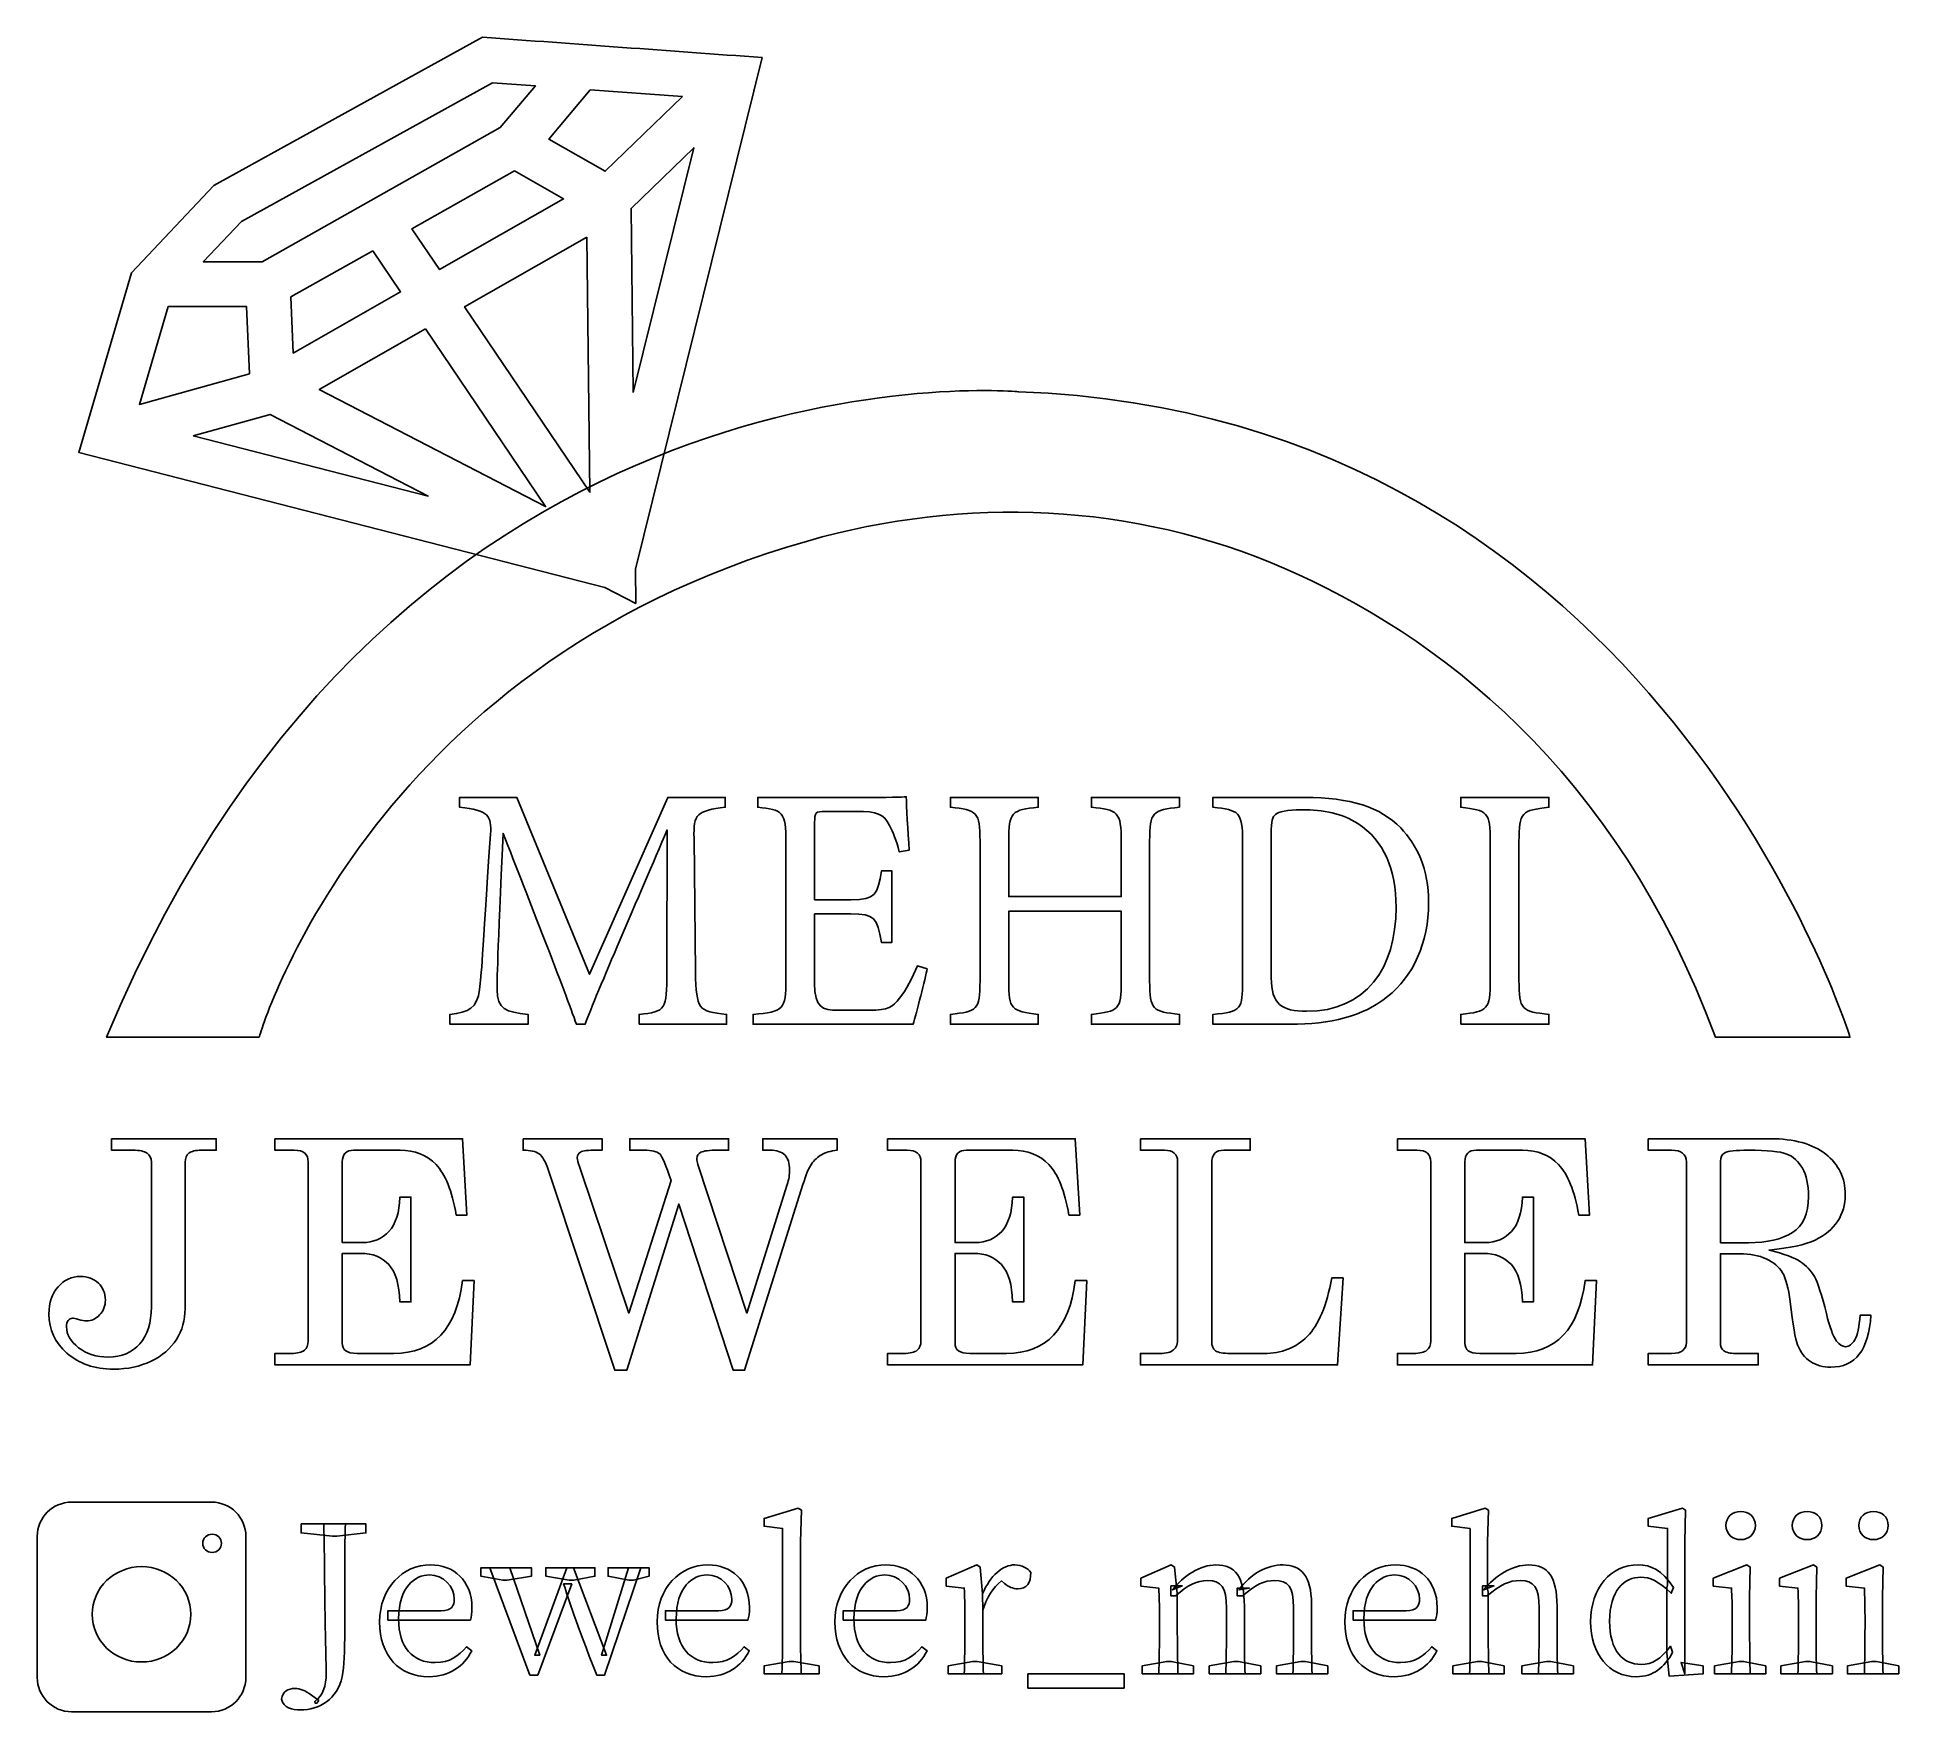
# Model space of a CAD drawing. Header units: millimetres. Extents: x -17 to 16.5, y -15.4 to 14.8.
import ezdxf

# ---------------------------------------------------------------- set-up
doc = ezdxf.new("R2010")
doc.units = ezdxf.units.MM
doc.header["$MEASUREMENT"] = 0
doc.layers.add('Layer 1', color=7, linetype='Continuous')

msp = doc.modelspace()

# ---------------------------------------------------------------- linework, layer by layer
at = {"layer": 'Layer 1', "color": 250}
for points, knots in [([(-13.7531, 12.1395), (-13.7531, 12.1395), (-8.9671, 14.7798), (-8.9671, 14.7798), (-7.289, 14.6588), (-5.611, 14.536), (-3.933, 14.4138), (-3.933, 14.4138), (-6.2154, 5.1994), (-6.2154, 5.1994), (-6.2154, 5.1994), (-6.2079, 4.5845), (-6.2079, 4.5845), (-6.2079, 4.5845), (-6.7645, 4.8721), (-6.7645, 4.8721), (-6.7645, 4.8721), (-16.2417, 7.3042), (-16.2417, 7.3042), (-16.2417, 7.3042), (-15.29, 10.5399), (-15.29, 10.5399), (-15.29, 10.5399), (-13.8081, 12.1091), (-13.8081, 12.1091), (-13.8081, 12.1091), (-13.7531, 12.1395), (-13.7531, 12.1395)], [0, 0, 0, 0, 0.1111111, 0.1111111, 0.1111111, 0.2222222, 0.2222222, 0.2222222, 0.3333333, 0.3333333, 0.3333333, 0.4444444, 0.4444444, 0.4444444, 0.5555556, 0.5555556, 0.5555556, 0.6666667, 0.6666667, 0.6666667, 0.7777778, 0.7777778, 0.7777778, 0.8888889, 0.8888889, 0.8888889, 1, 1, 1, 1]), ([(-8.7878, 13.9603), (-8.7878, 13.9603), (-13.311, 11.4649), (-13.311, 11.4649), (-13.311, 11.4649), (-13.9987, 10.7367), (-13.9987, 10.7367), (-13.9987, 10.7367), (-12.9377, 10.7367), (-12.9377, 10.7367), (-12.9377, 10.7367), (-8.6506, 13.1532), (-8.6506, 13.1532), (-8.6506, 13.1532), (-8.018, 13.9043), (-8.018, 13.9043), (-8.018, 13.9043), (-8.7878, 13.9603), (-8.7878, 13.9603)], [0, 0, 0, 0, 0.1666667, 0.1666667, 0.1666667, 0.3333333, 0.3333333, 0.3333333, 0.5, 0.5, 0.5, 0.6666667, 0.6666667, 0.6666667, 0.8333333, 0.8333333, 0.8333333, 1, 1, 1, 1]), ([(-5.3648, 13.7114), (-5.3648, 13.7114), (-7.0303, 13.8325), (-7.0303, 13.8325), (-7.0303, 13.8325), (-7.7759, 12.9472), (-7.7759, 12.9472), (-7.7759, 12.9472), (-6.7595, 12.3665), (-6.7595, 12.3665), (-6.7595, 12.3665), (-5.3648, 13.7114), (-5.3648, 13.7114)], [0, 0, 0, 0, 0.25, 0.25, 0.25, 0.5, 0.5, 0.5, 0.75, 0.75, 0.75, 1, 1, 1, 1]), ([(-6.2542, 8.3853), (-6.2542, 8.3853), (-5.1633, 12.7896), (-5.1633, 12.7896), (-5.1633, 12.7896), (-6.2946, 11.6987), (-6.2946, 11.6987), (-6.2946, 11.6987), (-6.2542, 8.3853), (-6.2542, 8.3853)], [0, 0, 0, 0, 0.3333333, 0.3333333, 0.3333333, 0.6666667, 0.6666667, 0.6666667, 1, 1, 1, 1]), ([(-8.3948, 12.3739), (-8.3948, 12.3739), (-10.242, 11.3327), (-10.242, 11.3327), (-10.242, 11.3327), (-9.7434, 10.5946), (-9.7434, 10.5946), (-9.7434, 10.5946), (-7.5091, 11.8678), (-7.5091, 11.8678), (-7.5091, 11.8678), (-8.3948, 12.3739), (-8.3948, 12.3739)], [0, 0, 0, 0, 0.25, 0.25, 0.25, 0.5, 0.5, 0.5, 0.75, 0.75, 0.75, 1, 1, 1, 1]), ([(-7.0908, 11.1816), (-7.0908, 11.1816), (-9.2924, 9.927), (-9.2924, 9.927), (-9.2924, 9.927), (-7.0348, 6.5852), (-7.0348, 6.5852), (-7.0348, 6.5852), (-7.0908, 11.1816), (-7.0908, 11.1816)], [0, 0, 0, 0, 0.3333333, 0.3333333, 0.3333333, 0.6666667, 0.6666667, 0.6666667, 1, 1, 1, 1]), ([(-10.9454, 10.9362), (-10.9454, 10.9362), (-12.4215, 10.1041), (-12.4215, 10.1041), (-12.4215, 10.1041), (-12.3789, 9.0927), (-12.3789, 9.0927), (-12.3789, 9.0927), (-10.4446, 10.195), (-10.4446, 10.195), (-10.4446, 10.195), (-10.9454, 10.9362), (-10.9454, 10.9362)], [0, 0, 0, 0, 0.25, 0.25, 0.25, 0.5, 0.5, 0.5, 0.75, 0.75, 0.75, 1, 1, 1, 1]), ([(-14.6315, 9.9311), (-14.6315, 9.9311), (-15.1496, 8.1696), (-15.1496, 8.1696), (-15.1496, 8.1696), (-13.1669, 8.7194), (-13.1669, 8.7194), (-13.1669, 8.7194), (-13.218, 9.9311), (-13.218, 9.9311), (-13.218, 9.9311), (-14.6315, 9.9311), (-14.6315, 9.9311)], [0, 0, 0, 0, 0.25, 0.25, 0.25, 0.5, 0.5, 0.5, 0.75, 0.75, 0.75, 1, 1, 1, 1]), ([(-12.9946, -3.2279), (-12.9946, -3.2279), (-11.08, 3.4419), (-3.1186, 5.708), (-0.2757, 6.5172), (2.7535, 6.399), (5.4645, 5.2215), (8.1954, 4.0357), (11.4279, 1.6344), (13.241, -3.2279), (13.241, -3.2279), (15.6627, -3.2279), (15.6627, -3.2279), (15.6627, -3.2279), (12.1917, 7.9929), (0.6882, 8.3965), (0.6882, 8.3965), (-10.4921, 9.446), (-15.7391, -3.2279), (-15.7391, -3.2279), (-12.9946, -3.2279), (-12.9946, -3.2279)], [0, 0, 0, 0, 0.1428571, 0.1428571, 0.1428571, 0.2857143, 0.2857143, 0.2857143, 0.4285714, 0.4285714, 0.4285714, 0.5714286, 0.5714286, 0.5714286, 0.7142857, 0.7142857, 0.7142857, 0.8571429, 0.8571429, 0.8571429, 1, 1, 1, 1]), ([(-9.9936, 9.5274), (-9.9936, 9.5274), (-11.9105, 8.435), (-11.9105, 8.435), (-11.9105, 8.435), (-7.8326, 6.3284), (-7.8326, 6.3284), (-7.8326, 6.3284), (-9.9936, 9.5274), (-9.9936, 9.5274)], [0, 0, 0, 0, 0.3333333, 0.3333333, 0.3333333, 0.6666667, 0.6666667, 0.6666667, 1, 1, 1, 1]), ([(-14.1832, 7.604), (-14.1832, 7.604), (-9.9499, 6.5176), (-9.9499, 6.5176), (-9.9499, 6.5176), (-12.7971, 7.9884), (-12.7971, 7.9884), (-12.7971, 7.9884), (-14.1832, 7.604), (-14.1832, 7.604)], [0, 0, 0, 0, 0.3333333, 0.3333333, 0.3333333, 0.6666667, 0.6666667, 0.6666667, 1, 1, 1, 1]), ([(-6.1503, -2.9925), (-6.1503, -2.9925), (-6.1503, -2.8166), (-6.1503, -2.8166), (-5.6639, -2.7665), (-5.6459, -2.7287), (-5.652, -2.0566), (-5.652, -2.0566), (-5.6459, 0.5064), (-5.6459, 0.5064), (-6.1324, -0.6432), (-6.9155, -2.4397), (-7.1231, -2.9925), (-7.1231, -2.9925), (-7.2774, -2.9925), (-7.2774, -2.9925), (-7.4791, -2.4211), (-8.1494, -0.6933), (-8.6002, 0.4436), (-8.7011, -1.7551), (-8.707, -2.2511), (-8.707, -2.3708), (-8.7011, -2.7224), (-8.5528, -2.7728), (-8.1494, -2.8166), (-8.1494, -2.8166), (-8.1494, -2.9925), (-8.1494, -2.9925), (-8.1494, -2.9925), (-9.5553, -2.9925), (-9.5553, -2.9925), (-9.5553, -2.9925), (-9.5553, -2.8166), (-9.5553, -2.8166), (-9.2112, -2.7789), (-9.0688, -2.7036), (-9.0213, -2.3646), (-8.9859, -2.0879), (-8.9798, -1.8618), (-8.8256, 0.4311), (-8.8019, 0.7578), (-8.8613, 0.8646), (-9.3832, 0.9149), (-9.3832, 0.9149), (-9.3832, 1.0907), (-9.3832, 1.0907), (-9.3832, 1.0907), (-8.351, 1.0907), (-8.351, 1.0907), (-8.351, 1.0907), (-7.0401, -2.094), (-7.0401, -2.094), (-7.0401, -2.094), (-5.6342, 1.0907), (-5.6342, 1.0907), (-5.6342, 1.0907), (-4.5961, 1.0907), (-4.5961, 1.0907), (-4.5961, 1.0907), (-4.5961, 0.9149), (-4.5961, 0.9149), (-5.1063, 0.8519), (-5.1715, 0.7956), (-5.1598, 0.3557), (-5.1598, 0.3557), (-5.1359, -2.0566), (-5.1359, -2.0566), (-5.1122, -2.7287), (-5.0944, -2.7601), (-4.5723, -2.8166), (-4.5723, -2.8166), (-4.5723, -2.9925), (-4.5723, -2.9925), (-4.5723, -2.9925), (-6.1503, -2.9925), (-6.1503, -2.9925)], [0, 0, 0, 0, 0.04, 0.04, 0.04, 0.08, 0.08, 0.08, 0.12, 0.12, 0.12, 0.16, 0.16, 0.16, 0.2, 0.2, 0.2, 0.24, 0.24, 0.24, 0.28, 0.28, 0.28, 0.32, 0.32, 0.32, 0.36, 0.36, 0.36, 0.4, 0.4, 0.4, 0.44, 0.44, 0.44, 0.48, 0.48, 0.48, 0.52, 0.52, 0.52, 0.56, 0.56, 0.56, 0.6, 0.6, 0.6, 0.64, 0.64, 0.64, 0.68, 0.68, 0.68, 0.72, 0.72, 0.72, 0.76, 0.76, 0.76, 0.8, 0.8, 0.8, 0.84, 0.84, 0.84, 0.88, 0.88, 0.88, 0.92, 0.92, 0.92, 0.96, 0.96, 0.96, 1, 1, 1, 1]), ([(-0.9583, -1.9939), (-0.994, -2.1572), (-1.1541, -2.8041), (-1.2134, -2.9925), (-1.2134, -2.9925), (-4.0963, -2.9925), (-4.0963, -2.9925), (-4.0963, -2.9925), (-4.0963, -2.8166), (-4.0963, -2.8166), (-3.5447, -2.7728), (-3.5031, -2.7162), (-3.5031, -2.2009), (-3.5031, -2.2009), (-3.5031, 0.2803), (-3.5031, 0.2803), (-3.5031, 0.8394), (-3.5684, 0.8708), (-4.0134, 0.9149), (-4.0134, 0.9149), (-4.0134, 1.0907), (-4.0134, 1.0907), (-4.0134, 1.0907), (-2.1981, 1.0907), (-2.1981, 1.0907), (-1.6405, 1.0907), (-1.4091, 1.0969), (-1.3379, 1.1033), (-1.332, 0.9462), (-1.3083, 0.4752), (-1.2844, 0.1421), (-1.2844, 0.1421), (-1.4623, 0.1108), (-1.4623, 0.1108), (-1.5158, 0.3244), (-1.5752, 0.4562), (-1.6405, 0.5882), (-1.7355, 0.7956), (-1.8719, 0.8394), (-2.2277, 0.8394), (-2.2277, 0.8394), (-2.7912, 0.8394), (-2.7912, 0.8394), (-2.9752, 0.8394), (-2.987, 0.8206), (-2.987, 0.6385), (-2.987, 0.6385), (-2.987, -0.7498), (-2.987, -0.7498), (-2.987, -0.7498), (-2.3286, -0.7498), (-2.3286, -0.7498), (-1.8836, -0.7498), (-1.854, -0.6558), (-1.7829, -0.2286), (-1.7829, -0.2286), (-1.599, -0.2286), (-1.599, -0.2286), (-1.599, -0.2286), (-1.599, -1.5226), (-1.599, -1.5226), (-1.599, -1.5226), (-1.7829, -1.5226), (-1.7829, -1.5226), (-1.8601, -1.0702), (-1.9073, -1.0075), (-2.3345, -1.0075), (-2.3345, -1.0075), (-2.987, -1.0075), (-2.987, -1.0075), (-2.987, -1.0075), (-2.987, -2.2578), (-2.987, -2.2578), (-2.987, -2.6974), (-2.8565, -2.7348), (-2.5598, -2.7415), (-2.5598, -2.7415), (-2.0083, -2.7415), (-2.0083, -2.7415), (-1.6465, -2.7415), (-1.5872, -2.6849), (-1.4566, -2.5213), (-1.344, -2.3894), (-1.2194, -2.132), (-1.1362, -1.9436), (-1.1362, -1.9436), (-0.9583, -1.9939), (-0.9583, -1.9939)], [0, 0, 0, 0, 0.0344828, 0.0344828, 0.0344828, 0.0689655, 0.0689655, 0.0689655, 0.1034483, 0.1034483, 0.1034483, 0.137931, 0.137931, 0.137931, 0.1724138, 0.1724138, 0.1724138, 0.2068966, 0.2068966, 0.2068966, 0.2413793, 0.2413793, 0.2413793, 0.2758621, 0.2758621, 0.2758621, 0.3103448, 0.3103448, 0.3103448, 0.3448276, 0.3448276, 0.3448276, 0.3793103, 0.3793103, 0.3793103, 0.4137931, 0.4137931, 0.4137931, 0.4482759, 0.4482759, 0.4482759, 0.4827586, 0.4827586, 0.4827586, 0.5172414, 0.5172414, 0.5172414, 0.5517241, 0.5517241, 0.5517241, 0.5862069, 0.5862069, 0.5862069, 0.6206897, 0.6206897, 0.6206897, 0.6551724, 0.6551724, 0.6551724, 0.6896552, 0.6896552, 0.6896552, 0.7241379, 0.7241379, 0.7241379, 0.7586207, 0.7586207, 0.7586207, 0.7931034, 0.7931034, 0.7931034, 0.8275862, 0.8275862, 0.8275862, 0.862069, 0.862069, 0.862069, 0.8965517, 0.8965517, 0.8965517, 0.9310345, 0.9310345, 0.9310345, 0.9655172, 0.9655172, 0.9655172, 1, 1, 1, 1]), ([(3.5865, 0.9149), (3.0943, 0.8646), (3.0467, 0.833), (3.0467, 0.3054), (3.0467, 0.3054), (3.0467, -2.2137), (3.0467, -2.2137), (3.0467, -2.7415), (3.1001, -2.7601), (3.5865, -2.8166), (3.5865, -2.8166), (3.5865, -2.9925), (3.5865, -2.9925), (3.5865, -2.9925), (1.9967, -2.9925), (1.9967, -2.9925), (1.9967, -2.9925), (1.9967, -2.8166), (1.9967, -2.8166), (2.4893, -2.7538), (2.5364, -2.7415), (2.5364, -2.2137), (2.5364, -2.2137), (2.5364, -0.9572), (2.5364, -0.9572), (2.5364, -0.9572), (0.508, -0.9572), (0.508, -0.9572), (0.508, -0.9572), (0.508, -2.2137), (0.508, -2.2137), (0.508, -2.7348), (0.5552, -2.7538), (1.0417, -2.8166), (1.0417, -2.8166), (1.0417, -2.9925), (1.0417, -2.9925), (1.0417, -2.9925), (-0.5421, -2.9925), (-0.5421, -2.9925), (-0.5421, -2.9925), (-0.5421, -2.8166), (-0.5421, -2.8166), (-0.0616, -2.7601), (-0.0082, -2.7415), (-0.0082, -2.2137), (-0.0082, -2.2137), (-0.0082, 0.3054), (-0.0082, 0.3054), (-0.0082, 0.833), (-0.0616, 0.8646), (-0.5421, 0.9149), (-0.5421, 0.9149), (-0.5421, 1.0907), (-0.5421, 1.0907), (-0.5421, 1.0907), (1.0417, 1.0907), (1.0417, 1.0907), (1.0417, 1.0907), (1.0417, 0.9149), (1.0417, 0.9149), (0.5672, 0.8708), (0.508, 0.8269), (0.508, 0.3054), (0.508, 0.3054), (0.508, -0.6933), (0.508, -0.6933), (0.508, -0.6933), (2.5364, -0.6933), (2.5364, -0.6933), (2.5364, -0.6933), (2.5364, 0.3054), (2.5364, 0.3054), (2.5364, 0.8269), (2.4714, 0.8708), (1.9967, 0.9149), (1.9967, 0.9149), (1.9967, 1.0907), (1.9967, 1.0907), (1.9967, 1.0907), (3.5865, 1.0907), (3.5865, 1.0907), (3.5865, 1.0907), (3.5865, 0.9149), (3.5865, 0.9149)], [0, 0, 0, 0, 0.0357143, 0.0357143, 0.0357143, 0.0714286, 0.0714286, 0.0714286, 0.1071429, 0.1071429, 0.1071429, 0.1428571, 0.1428571, 0.1428571, 0.1785714, 0.1785714, 0.1785714, 0.2142857, 0.2142857, 0.2142857, 0.25, 0.25, 0.25, 0.2857143, 0.2857143, 0.2857143, 0.3214286, 0.3214286, 0.3214286, 0.3571429, 0.3571429, 0.3571429, 0.3928571, 0.3928571, 0.3928571, 0.4285714, 0.4285714, 0.4285714, 0.4642857, 0.4642857, 0.4642857, 0.5, 0.5, 0.5, 0.5357143, 0.5357143, 0.5357143, 0.5714286, 0.5714286, 0.5714286, 0.6071429, 0.6071429, 0.6071429, 0.6428571, 0.6428571, 0.6428571, 0.6785714, 0.6785714, 0.6785714, 0.7142857, 0.7142857, 0.7142857, 0.75, 0.75, 0.75, 0.7857143, 0.7857143, 0.7857143, 0.8214286, 0.8214286, 0.8214286, 0.8571429, 0.8571429, 0.8571429, 0.8928571, 0.8928571, 0.8928571, 0.9285714, 0.9285714, 0.9285714, 0.9642857, 0.9642857, 0.9642857, 1, 1, 1, 1]), ([(5.8362, 1.0907), (6.6726, 1.0907), (7.2004, 0.9149), (7.5683, 0.5442), (7.8589, 0.2425), (8.0724, -0.1971), (8.0724, -0.8001), (8.0724, -1.5353), (7.7879, -2.132), (7.3311, -2.4962), (6.88, -2.8545), (6.3047, -2.9925), (5.575, -2.9925), (5.575, -2.9925), (4.1871, -2.9925), (4.1871, -2.9925), (4.1871, -2.9925), (4.1871, -2.8166), (4.1871, -2.8166), (4.6972, -2.7665), (4.721, -2.7224), (4.721, -2.2075), (4.721, -2.2075), (4.721, 0.2992), (4.721, 0.2992), (4.721, 0.8394), (4.6497, 0.8646), (4.1871, 0.9149), (4.1871, 0.9149), (4.1871, 1.0907), (4.1871, 1.0907), (4.1871, 1.0907), (5.8362, 1.0907), (5.8362, 1.0907)], [0, 0, 0, 0, 0.0909091, 0.0909091, 0.0909091, 0.1818182, 0.1818182, 0.1818182, 0.2727273, 0.2727273, 0.2727273, 0.3636364, 0.3636364, 0.3636364, 0.4545455, 0.4545455, 0.4545455, 0.5454545, 0.5454545, 0.5454545, 0.6363636, 0.6363636, 0.6363636, 0.7272727, 0.7272727, 0.7272727, 0.8181818, 0.8181818, 0.8181818, 0.9090909, 0.9090909, 0.9090909, 1, 1, 1, 1]), ([(8.6491, -2.9925), (8.6491, -2.9925), (8.6491, -2.8166), (8.6491, -2.8166), (9.1356, -2.7601), (9.1831, -2.7348), (9.1831, -2.2009), (9.1831, -2.2009), (9.1831, 0.2929), (9.1831, 0.2929), (9.1831, 0.833), (9.1356, 0.8581), (8.6491, 0.9149), (8.6491, 0.9149), (8.6491, 1.0907), (8.6491, 1.0907), (8.6491, 1.0907), (10.2387, 1.0907), (10.2387, 1.0907), (10.2387, 1.0907), (10.2387, 0.9149), (10.2387, 0.9149), (9.7463, 0.8581), (9.6992, 0.833), (9.6992, 0.2929), (9.6992, 0.2929), (9.6992, -2.2009), (9.6992, -2.2009), (9.6992, -2.7415), (9.7463, -2.7601), (10.2387, -2.8166), (10.2387, -2.8166), (10.2387, -2.9925), (10.2387, -2.9925), (10.2387, -2.9925), (8.6491, -2.9925), (8.6491, -2.9925)], [0, 0, 0, 0, 0.0833333, 0.0833333, 0.0833333, 0.1666667, 0.1666667, 0.1666667, 0.25, 0.25, 0.25, 0.3333333, 0.3333333, 0.3333333, 0.4166667, 0.4166667, 0.4166667, 0.5, 0.5, 0.5, 0.5833333, 0.5833333, 0.5833333, 0.6666667, 0.6666667, 0.6666667, 0.75, 0.75, 0.75, 0.8333333, 0.8333333, 0.8333333, 0.9166667, 0.9166667, 0.9166667, 1, 1, 1, 1]), ([(5.2371, -2.1572), (5.2371, -2.628), (5.4269, -2.7601), (5.8717, -2.7601), (6.9393, -2.7601), (7.485, -1.9877), (7.485, -0.888), (7.485, -0.2034), (7.2656, 0.3181), (6.7971, 0.6196), (6.5242, 0.8016), (6.18, 0.8708), (5.7828, 0.8708), (5.5158, 0.8708), (5.3735, 0.833), (5.3139, 0.7829), (5.2605, 0.7453), (5.2371, 0.6761), (5.2371, 0.4311), (5.2371, 0.4311), (5.2371, -2.1572), (5.2371, -2.1572)], [0, 0, 0, 0, 0.1428571, 0.1428571, 0.1428571, 0.2857143, 0.2857143, 0.2857143, 0.4285714, 0.4285714, 0.4285714, 0.5714286, 0.5714286, 0.5714286, 0.7142857, 0.7142857, 0.7142857, 0.8571429, 0.8571429, 0.8571429, 1, 1, 1, 1]), ([(-15.6494, -5.0541), (-15.6494, -5.0541), (-13.7638, -5.0541), (-13.7638, -5.0541), (-13.7638, -5.0541), (-13.7638, -5.2606), (-13.7638, -5.2606), (-13.7638, -5.2606), (-14.032, -5.2606), (-14.032, -5.2606), (-14.1377, -5.2606), (-14.2132, -5.2786), (-14.2584, -5.3156), (-14.3035, -5.3523), (-14.3261, -5.4056), (-14.3261, -5.4751), (-14.3261, -5.4751), (-14.3261, -8.116), (-14.3261, -8.116), (-14.3261, -8.3199), (-14.3779, -8.5037), (-14.4818, -8.6681), (-14.5855, -8.8325), (-14.7374, -8.9626), (-14.9372, -9.0589), (-15.1372, -9.1557), (-15.363, -9.2036), (-15.6147, -9.2036), (-15.957, -9.2036), (-16.2366, -9.1076), (-16.4538, -8.916), (-16.6709, -8.7242), (-16.7795, -8.4895), (-16.7795, -8.2123), (-16.7795, -8.007), (-16.7247, -7.8426), (-16.6151, -7.7195), (-16.5056, -7.5967), (-16.3711, -7.535), (-16.2116, -7.535), (-16.0809, -7.535), (-15.9734, -7.5748), (-15.8886, -7.6548), (-15.8041, -7.7346), (-15.7618, -7.8359), (-15.7618, -7.959), (-15.7618, -8.0655), (-15.7964, -8.1551), (-15.8655, -8.2274), (-15.9348, -8.3002), (-16.0146, -8.3362), (-16.105, -8.3362), (-16.1396, -8.3362), (-16.1877, -8.3269), (-16.2491, -8.3086), (-16.3009, -8.2941), (-16.3357, -8.2867), (-16.3529, -8.2867), (-16.3855, -8.2867), (-16.4116, -8.2998), (-16.4307, -8.3251), (-16.4518, -8.3509), (-16.4624, -8.3898), (-16.4624, -8.4409), (-16.4624, -8.5784), (-16.3898, -8.7037), (-16.2447, -8.817), (-16.0996, -8.9298), (-15.9213, -8.9859), (-15.71, -8.9859), (-15.4697, -8.9859), (-15.2804, -8.9069), (-15.1419, -8.7478), (-15.0035, -8.589), (-14.9343, -8.3676), (-14.9343, -8.0832), (-14.9343, -8.0832), (-14.9343, -5.4751), (-14.9343, -5.4751), (-14.9343, -5.4038), (-14.9598, -5.3502), (-15.0108, -5.3143), (-15.0618, -5.2783), (-15.1488, -5.2606), (-15.2718, -5.2606), (-15.2718, -5.2606), (-15.6494, -5.2606), (-15.6494, -5.2606), (-15.6494, -5.2606), (-15.6494, -5.0541), (-15.6494, -5.0541)], [0, 0, 0, 0, 0.0333333, 0.0333333, 0.0333333, 0.0666667, 0.0666667, 0.0666667, 0.1, 0.1, 0.1, 0.1333333, 0.1333333, 0.1333333, 0.1666667, 0.1666667, 0.1666667, 0.2, 0.2, 0.2, 0.2333333, 0.2333333, 0.2333333, 0.2666667, 0.2666667, 0.2666667, 0.3, 0.3, 0.3, 0.3333333, 0.3333333, 0.3333333, 0.3666667, 0.3666667, 0.3666667, 0.4, 0.4, 0.4, 0.4333333, 0.4333333, 0.4333333, 0.4666667, 0.4666667, 0.4666667, 0.5, 0.5, 0.5, 0.5333333, 0.5333333, 0.5333333, 0.5666667, 0.5666667, 0.5666667, 0.6, 0.6, 0.6, 0.6333333, 0.6333333, 0.6333333, 0.6666667, 0.6666667, 0.6666667, 0.7, 0.7, 0.7, 0.7333333, 0.7333333, 0.7333333, 0.7666667, 0.7666667, 0.7666667, 0.8, 0.8, 0.8, 0.8333333, 0.8333333, 0.8333333, 0.8666667, 0.8666667, 0.8666667, 0.9, 0.9, 0.9, 0.9333333, 0.9333333, 0.9333333, 0.9666667, 0.9666667, 0.9666667, 1, 1, 1, 1]), ([(-12.7087, -5.0541), (-12.7087, -5.0541), (-9.3297, -5.0541), (-9.3297, -5.0541), (-9.3297, -5.0541), (-9.2491, -6.428), (-9.2491, -6.428), (-9.2491, -6.428), (-9.4421, -6.428), (-9.4421, -6.428), (-9.5189, -5.9947), (-9.6404, -5.6917), (-9.8062, -5.5192), (-9.9723, -5.347), (-10.1886, -5.2606), (-10.4556, -5.2606), (-10.4556, -5.2606), (-11.2904, -5.2606), (-11.2904, -5.2606), (-11.3576, -5.2606), (-11.4086, -5.2779), (-11.4431, -5.3129), (-11.4777, -5.3477), (-11.4949, -5.4011), (-11.4949, -5.4723), (-11.4949, -5.4723), (-11.4949, -6.9237), (-11.4949, -6.9237), (-11.4949, -6.9237), (-11.1297, -6.9237), (-11.1297, -6.9237), (-10.9341, -6.9237), (-10.7757, -6.8565), (-10.654, -6.7225), (-10.5322, -6.5885), (-10.4666, -6.3828), (-10.4571, -6.1058), (-10.4571, -6.1058), (-10.2581, -6.1058), (-10.2581, -6.1058), (-10.2581, -6.1058), (-10.2581, -7.9922), (-10.2581, -7.9922), (-10.2581, -7.9922), (-10.4571, -7.9922), (-10.4571, -7.9922), (-10.4666, -7.6799), (-10.5331, -7.4563), (-10.6569, -7.3215), (-10.7804, -7.1867), (-10.9486, -7.1191), (-11.1614, -7.1191), (-11.1614, -7.1191), (-11.4949, -7.1191), (-11.4949, -7.1191), (-11.4949, -7.1191), (-11.4949, -8.7383), (-11.4949, -8.7383), (-11.4949, -8.7972), (-11.4742, -8.842), (-11.433, -8.8734), (-11.3917, -8.9045), (-11.3232, -8.9203), (-11.227, -8.9203), (-11.227, -8.9203), (-10.5679, -8.9203), (-10.5679, -8.9203), (-9.8517, -8.9203), (-9.4393, -8.4829), (-9.3297, -7.6094), (-9.3297, -7.6094), (-9.122, -7.6094), (-9.122, -7.6094), (-9.122, -7.6094), (-9.1942, -9.1267), (-9.1942, -9.1267), (-9.1942, -9.1267), (-12.7087, -9.1267), (-12.7087, -9.1267), (-12.7087, -9.1267), (-12.7087, -8.9203), (-12.7087, -8.9203), (-12.7087, -8.9203), (-12.4175, -8.9203), (-12.4175, -8.9203), (-12.3042, -8.9203), (-12.2243, -8.9013), (-12.1783, -8.864), (-12.1321, -8.8262), (-12.1089, -8.7715), (-12.1089, -8.6998), (-12.1089, -8.6998), (-12.1089, -5.4723), (-12.1089, -5.4723), (-12.1089, -5.4011), (-12.1292, -5.3477), (-12.1694, -5.3129), (-12.2099, -5.2779), (-12.2733, -5.2606), (-12.3597, -5.2606), (-12.3597, -5.2606), (-12.7087, -5.2606), (-12.7087, -5.2606), (-12.7087, -5.2606), (-12.7087, -5.0541), (-12.7087, -5.0541)], [0, 0, 0, 0, 0.0285714, 0.0285714, 0.0285714, 0.0571429, 0.0571429, 0.0571429, 0.0857143, 0.0857143, 0.0857143, 0.1142857, 0.1142857, 0.1142857, 0.1428571, 0.1428571, 0.1428571, 0.1714286, 0.1714286, 0.1714286, 0.2, 0.2, 0.2, 0.2285714, 0.2285714, 0.2285714, 0.2571429, 0.2571429, 0.2571429, 0.2857143, 0.2857143, 0.2857143, 0.3142857, 0.3142857, 0.3142857, 0.3428571, 0.3428571, 0.3428571, 0.3714286, 0.3714286, 0.3714286, 0.4, 0.4, 0.4, 0.4285714, 0.4285714, 0.4285714, 0.4571429, 0.4571429, 0.4571429, 0.4857143, 0.4857143, 0.4857143, 0.5142857, 0.5142857, 0.5142857, 0.5428571, 0.5428571, 0.5428571, 0.5714286, 0.5714286, 0.5714286, 0.6, 0.6, 0.6, 0.6285714, 0.6285714, 0.6285714, 0.6571429, 0.6571429, 0.6571429, 0.6857143, 0.6857143, 0.6857143, 0.7142857, 0.7142857, 0.7142857, 0.7428571, 0.7428571, 0.7428571, 0.7714286, 0.7714286, 0.7714286, 0.8, 0.8, 0.8, 0.8285714, 0.8285714, 0.8285714, 0.8571429, 0.8571429, 0.8571429, 0.8857143, 0.8857143, 0.8857143, 0.9142857, 0.9142857, 0.9142857, 0.9428571, 0.9428571, 0.9428571, 0.9714286, 0.9714286, 0.9714286, 1, 1, 1, 1]), ([(-8.2399, -5.0541), (-8.2399, -5.0541), (-6.8158, -5.0541), (-6.8158, -5.0541), (-6.8158, -5.0541), (-6.8158, -5.2606), (-6.8158, -5.2606), (-6.8158, -5.2606), (-6.9164, -5.2606), (-6.9164, -5.2606), (-7.0657, -5.2606), (-7.1609, -5.2715), (-7.2023, -5.2935), (-7.2435, -5.3156), (-7.2642, -5.3505), (-7.2642, -5.3982), (-7.2642, -5.4314), (-7.2497, -5.4832), (-7.2209, -5.5551), (-7.2209, -5.5551), (-7.2035, -5.6074), (-7.2035, -5.6074), (-7.2035, -5.6074), (-6.3357, -8.1928), (-6.3357, -8.1928), (-6.3357, -8.1928), (-5.574, -5.805), (-5.574, -5.805), (-5.6629, -5.5336), (-5.7307, -5.3749), (-5.7778, -5.329), (-5.8248, -5.2835), (-5.9181, -5.2606), (-6.0582, -5.2606), (-6.0582, -5.2606), (-6.317, -5.2606), (-6.317, -5.2606), (-6.317, -5.2606), (-6.317, -5.0541), (-6.317, -5.0541), (-6.317, -5.0541), (-4.5383, -5.0541), (-4.5383, -5.0541), (-4.5383, -5.0541), (-4.5383, -5.2606), (-4.5383, -5.2606), (-4.5383, -5.2606), (-4.7225, -5.2606), (-4.7225, -5.2606), (-4.8837, -5.2606), (-4.9885, -5.2729), (-5.0366, -5.2976), (-5.0844, -5.3224), (-5.1085, -5.3597), (-5.1085, -5.4095), (-5.1085, -5.4479), (-5.1027, -5.4832), (-5.0911, -5.5164), (-5.0911, -5.5164), (-4.2079, -8.1928), (-4.2079, -8.1928), (-4.2079, -8.1928), (-3.4809, -5.8773), (-3.4809, -5.8773), (-3.4521, -5.7873), (-3.4376, -5.7012), (-3.4376, -5.6184), (-3.4376, -5.4956), (-3.467, -5.4052), (-3.5255, -5.3473), (-3.5841, -5.2896), (-3.6718, -5.2606), (-3.7887, -5.2606), (-3.7887, -5.2606), (-3.9212, -5.2606), (-3.9212, -5.2606), (-3.9212, -5.2606), (-3.9212, -5.0541), (-3.9212, -5.0541), (-3.9212, -5.0541), (-2.5835, -5.0541), (-2.5835, -5.0541), (-2.5835, -5.0541), (-2.5835, -5.2606), (-2.5835, -5.2606), (-2.7008, -5.2754), (-2.7941, -5.3023), (-2.8634, -5.3417), (-2.9326, -5.3809), (-2.9927, -5.4377), (-3.0438, -5.511), (-3.0948, -5.5848), (-3.146, -5.7066), (-3.1981, -5.8773), (-3.1981, -5.8773), (-4.2486, -9.223), (-4.2486, -9.223), (-4.2486, -9.223), (-4.4538, -9.223), (-4.4538, -9.223), (-4.4538, -9.223), (-5.4347, -6.2301), (-5.4347, -6.2301), (-5.4347, -6.2301), (-6.3704, -9.223), (-6.3704, -9.223), (-6.3704, -9.223), (-6.5863, -9.223), (-6.5863, -9.223), (-6.5863, -9.223), (-7.787, -5.6074), (-7.787, -5.6074), (-7.8352, -5.4662), (-7.8894, -5.3728), (-7.95, -5.328), (-8.0106, -5.2828), (-8.1074, -5.2606), (-8.2399, -5.2606), (-8.2399, -5.2606), (-8.2399, -5.0541), (-8.2399, -5.0541)], [0, 0, 0, 0, 0.025, 0.025, 0.025, 0.05, 0.05, 0.05, 0.075, 0.075, 0.075, 0.1, 0.1, 0.1, 0.125, 0.125, 0.125, 0.15, 0.15, 0.15, 0.175, 0.175, 0.175, 0.2, 0.2, 0.2, 0.225, 0.225, 0.225, 0.25, 0.25, 0.25, 0.275, 0.275, 0.275, 0.3, 0.3, 0.3, 0.325, 0.325, 0.325, 0.35, 0.35, 0.35, 0.375, 0.375, 0.375, 0.4, 0.4, 0.4, 0.425, 0.425, 0.425, 0.45, 0.45, 0.45, 0.475, 0.475, 0.475, 0.5, 0.5, 0.5, 0.525, 0.525, 0.525, 0.55, 0.55, 0.55, 0.575, 0.575, 0.575, 0.6, 0.6, 0.6, 0.625, 0.625, 0.625, 0.65, 0.65, 0.65, 0.675, 0.675, 0.675, 0.7, 0.7, 0.7, 0.725, 0.725, 0.725, 0.75, 0.75, 0.75, 0.775, 0.775, 0.775, 0.8, 0.8, 0.8, 0.825, 0.825, 0.825, 0.85, 0.85, 0.85, 0.875, 0.875, 0.875, 0.9, 0.9, 0.9, 0.925, 0.925, 0.925, 0.95, 0.95, 0.95, 0.975, 0.975, 0.975, 1, 1, 1, 1]), ([(-1.6724, -5.0541), (-1.6724, -5.0541), (1.7062, -5.0541), (1.7062, -5.0541), (1.7062, -5.0541), (1.7875, -6.428), (1.7875, -6.428), (1.7875, -6.428), (1.5939, -6.428), (1.5939, -6.428), (1.5174, -5.9947), (1.3961, -5.6917), (1.2301, -5.5192), (1.064, -5.347), (0.8476, -5.2606), (0.5803, -5.2606), (0.5803, -5.2606), (-0.2542, -5.2606), (-0.2542, -5.2606), (-0.3215, -5.2606), (-0.3725, -5.2779), (-0.4069, -5.3129), (-0.4415, -5.3477), (-0.4587, -5.4011), (-0.4587, -5.4723), (-0.4587, -5.4723), (-0.4587, -6.9237), (-0.4587, -6.9237), (-0.4587, -6.9237), (-0.0935, -6.9237), (-0.0935, -6.9237), (0.102, -6.9237), (0.2606, -6.8565), (0.3823, -6.7225), (0.5038, -6.5885), (0.5693, -6.3828), (0.5789, -6.1058), (0.5789, -6.1058), (0.7781, -6.1058), (0.7781, -6.1058), (0.7781, -6.1058), (0.7781, -7.9922), (0.7781, -7.9922), (0.7781, -7.9922), (0.5789, -7.9922), (0.5789, -7.9922), (0.5693, -7.6799), (0.5032, -7.4563), (0.3791, -7.3215), (0.2558, -7.1867), (0.0875, -7.1191), (-0.1252, -7.1191), (-0.1252, -7.1191), (-0.4587, -7.1191), (-0.4587, -7.1191), (-0.4587, -7.1191), (-0.4587, -8.7383), (-0.4587, -8.7383), (-0.4587, -8.7972), (-0.4381, -8.842), (-0.3969, -8.8734), (-0.3555, -8.9045), (-0.287, -8.9203), (-0.1908, -8.9203), (-0.1908, -8.9203), (0.4687, -8.9203), (0.4687, -8.9203), (1.1846, -8.9203), (1.5973, -8.4829), (1.7062, -7.6094), (1.7062, -7.6094), (1.9143, -7.6094), (1.9143, -7.6094), (1.9143, -7.6094), (1.8419, -9.1267), (1.8419, -9.1267), (1.8419, -9.1267), (-1.6724, -9.1267), (-1.6724, -9.1267), (-1.6724, -9.1267), (-1.6724, -8.9203), (-1.6724, -8.9203), (-1.6724, -8.9203), (-1.3813, -8.9203), (-1.3813, -8.9203), (-1.2679, -8.9203), (-1.188, -8.9013), (-1.142, -8.864), (-1.0959, -8.8262), (-1.0728, -8.7715), (-1.0728, -8.6998), (-1.0728, -8.6998), (-1.0728, -5.4723), (-1.0728, -5.4723), (-1.0728, -5.4011), (-1.0929, -5.3477), (-1.1333, -5.3129), (-1.1738, -5.2779), (-1.2372, -5.2606), (-1.3236, -5.2606), (-1.3236, -5.2606), (-1.6724, -5.2606), (-1.6724, -5.2606), (-1.6724, -5.2606), (-1.6724, -5.0541), (-1.6724, -5.0541)], [0, 0, 0, 0, 0.0285714, 0.0285714, 0.0285714, 0.0571429, 0.0571429, 0.0571429, 0.0857143, 0.0857143, 0.0857143, 0.1142857, 0.1142857, 0.1142857, 0.1428571, 0.1428571, 0.1428571, 0.1714286, 0.1714286, 0.1714286, 0.2, 0.2, 0.2, 0.2285714, 0.2285714, 0.2285714, 0.2571429, 0.2571429, 0.2571429, 0.2857143, 0.2857143, 0.2857143, 0.3142857, 0.3142857, 0.3142857, 0.3428571, 0.3428571, 0.3428571, 0.3714286, 0.3714286, 0.3714286, 0.4, 0.4, 0.4, 0.4285714, 0.4285714, 0.4285714, 0.4571429, 0.4571429, 0.4571429, 0.4857143, 0.4857143, 0.4857143, 0.5142857, 0.5142857, 0.5142857, 0.5428571, 0.5428571, 0.5428571, 0.5714286, 0.5714286, 0.5714286, 0.6, 0.6, 0.6, 0.6285714, 0.6285714, 0.6285714, 0.6571429, 0.6571429, 0.6571429, 0.6857143, 0.6857143, 0.6857143, 0.7142857, 0.7142857, 0.7142857, 0.7428571, 0.7428571, 0.7428571, 0.7714286, 0.7714286, 0.7714286, 0.8, 0.8, 0.8, 0.8285714, 0.8285714, 0.8285714, 0.8571429, 0.8571429, 0.8571429, 0.8857143, 0.8857143, 0.8857143, 0.9142857, 0.9142857, 0.9142857, 0.9428571, 0.9428571, 0.9428571, 0.9714286, 0.9714286, 0.9714286, 1, 1, 1, 1]), ([(2.88, -5.0541), (2.88, -5.0541), (4.8575, -5.0541), (4.8575, -5.0541), (4.8575, -5.0541), (4.8575, -5.2606), (4.8575, -5.2606), (4.8575, -5.2606), (4.3848, -5.2606), (4.3848, -5.2606), (4.3097, -5.2606), (4.2546, -5.2792), (4.219, -5.317), (4.1832, -5.3545), (4.1657, -5.4138), (4.1657, -5.4945), (4.1657, -5.4945), (4.1657, -8.708), (4.1657, -8.708), (4.1657, -8.7852), (4.188, -8.8395), (4.2332, -8.8719), (4.2783, -8.904), (4.369, -8.9203), (4.5054, -8.9203), (4.5054, -8.9203), (5.1042, -8.9203), (5.1042, -8.9203), (5.4227, -8.9203), (5.6836, -8.8187), (5.8858, -8.6155), (6.0883, -8.413), (6.2358, -8.061), (6.3278, -7.5596), (6.3278, -7.5596), (6.5297, -7.5596), (6.5297, -7.5596), (6.5297, -7.5596), (6.4319, -9.1267), (6.4319, -9.1267), (6.4319, -9.1267), (2.88, -9.1267), (2.88, -9.1267), (2.88, -9.1267), (2.88, -8.9203), (2.88, -8.9203), (2.88, -8.9203), (3.2286, -8.9203), (3.2286, -8.9203), (3.3478, -8.9203), (3.4315, -8.8984), (3.4794, -8.8554), (3.5277, -8.8124), (3.5514, -8.7428), (3.5514, -8.6473), (3.5514, -8.6473), (3.5514, -5.467), (3.5514, -5.467), (3.5514, -5.3989), (3.5314, -5.3477), (3.4911, -5.3129), (3.4508, -5.2779), (3.3912, -5.2606), (3.3123, -5.2606), (3.3123, -5.2606), (2.88, -5.2606), (2.88, -5.2606), (2.88, -5.2606), (2.88, -5.0541), (2.88, -5.0541)], [0, 0, 0, 0, 0.0434783, 0.0434783, 0.0434783, 0.0869565, 0.0869565, 0.0869565, 0.1304348, 0.1304348, 0.1304348, 0.173913, 0.173913, 0.173913, 0.2173913, 0.2173913, 0.2173913, 0.2608696, 0.2608696, 0.2608696, 0.3043478, 0.3043478, 0.3043478, 0.3478261, 0.3478261, 0.3478261, 0.3913043, 0.3913043, 0.3913043, 0.4347826, 0.4347826, 0.4347826, 0.4782609, 0.4782609, 0.4782609, 0.5217391, 0.5217391, 0.5217391, 0.5652174, 0.5652174, 0.5652174, 0.6086957, 0.6086957, 0.6086957, 0.6521739, 0.6521739, 0.6521739, 0.6956522, 0.6956522, 0.6956522, 0.7391304, 0.7391304, 0.7391304, 0.7826087, 0.7826087, 0.7826087, 0.826087, 0.826087, 0.826087, 0.8695652, 0.8695652, 0.8695652, 0.9130435, 0.9130435, 0.9130435, 0.9565217, 0.9565217, 0.9565217, 1, 1, 1, 1]), ([(7.5098, -5.0541), (7.5098, -5.0541), (10.8887, -5.0541), (10.8887, -5.0541), (10.8887, -5.0541), (10.9698, -6.428), (10.9698, -6.428), (10.9698, -6.428), (10.7764, -6.428), (10.7764, -6.428), (10.6997, -5.9947), (10.5784, -5.6917), (10.4123, -5.5192), (10.2463, -5.347), (10.03, -5.2606), (9.7629, -5.2606), (9.7629, -5.2606), (8.9282, -5.2606), (8.9282, -5.2606), (8.861, -5.2606), (8.8099, -5.2779), (8.7755, -5.3129), (8.741, -5.3477), (8.7238, -5.4011), (8.7238, -5.4723), (8.7238, -5.4723), (8.7238, -6.9237), (8.7238, -6.9237), (8.7238, -6.9237), (9.0887, -6.9237), (9.0887, -6.9237), (9.2844, -6.9237), (9.4429, -6.8565), (9.5649, -6.7225), (9.6864, -6.5885), (9.7519, -6.3828), (9.7615, -6.1058), (9.7615, -6.1058), (9.9606, -6.1058), (9.9606, -6.1058), (9.9606, -6.1058), (9.9606, -7.9922), (9.9606, -7.9922), (9.9606, -7.9922), (9.7615, -7.9922), (9.7615, -7.9922), (9.7519, -7.6799), (9.6854, -7.4563), (9.5617, -7.3215), (9.4381, -7.1867), (9.27, -7.1191), (9.0573, -7.1191), (9.0573, -7.1191), (8.7238, -7.1191), (8.7238, -7.1191), (8.7238, -7.1191), (8.7238, -8.7383), (8.7238, -8.7383), (8.7238, -8.7972), (8.7442, -8.842), (8.7856, -8.8734), (8.8269, -8.9045), (8.8954, -8.9203), (8.9916, -8.9203), (8.9916, -8.9203), (9.651, -8.9203), (9.651, -8.9203), (10.3669, -8.9203), (10.7796, -8.4829), (10.8887, -7.6094), (10.8887, -7.6094), (11.0965, -7.6094), (11.0965, -7.6094), (11.0965, -7.6094), (11.0245, -9.1267), (11.0245, -9.1267), (11.0245, -9.1267), (7.5098, -9.1267), (7.5098, -9.1267), (7.5098, -9.1267), (7.5098, -8.9203), (7.5098, -8.9203), (7.5098, -8.9203), (7.8012, -8.9203), (7.8012, -8.9203), (7.9147, -8.9203), (7.9941, -8.9013), (8.0403, -8.864), (8.0865, -8.8262), (8.1096, -8.7715), (8.1096, -8.6998), (8.1096, -8.6998), (8.1096, -5.4723), (8.1096, -5.4723), (8.1096, -5.4011), (8.0893, -5.3477), (8.049, -5.3129), (8.0086, -5.2779), (7.9452, -5.2606), (7.8589, -5.2606), (7.8589, -5.2606), (7.5098, -5.2606), (7.5098, -5.2606), (7.5098, -5.2606), (7.5098, -5.0541), (7.5098, -5.0541)], [0, 0, 0, 0, 0.0285714, 0.0285714, 0.0285714, 0.0571429, 0.0571429, 0.0571429, 0.0857143, 0.0857143, 0.0857143, 0.1142857, 0.1142857, 0.1142857, 0.1428571, 0.1428571, 0.1428571, 0.1714286, 0.1714286, 0.1714286, 0.2, 0.2, 0.2, 0.2285714, 0.2285714, 0.2285714, 0.2571429, 0.2571429, 0.2571429, 0.2857143, 0.2857143, 0.2857143, 0.3142857, 0.3142857, 0.3142857, 0.3428571, 0.3428571, 0.3428571, 0.3714286, 0.3714286, 0.3714286, 0.4, 0.4, 0.4, 0.4285714, 0.4285714, 0.4285714, 0.4571429, 0.4571429, 0.4571429, 0.4857143, 0.4857143, 0.4857143, 0.5142857, 0.5142857, 0.5142857, 0.5428571, 0.5428571, 0.5428571, 0.5714286, 0.5714286, 0.5714286, 0.6, 0.6, 0.6, 0.6285714, 0.6285714, 0.6285714, 0.6571429, 0.6571429, 0.6571429, 0.6857143, 0.6857143, 0.6857143, 0.7142857, 0.7142857, 0.7142857, 0.7428571, 0.7428571, 0.7428571, 0.7714286, 0.7714286, 0.7714286, 0.8, 0.8, 0.8, 0.8285714, 0.8285714, 0.8285714, 0.8571429, 0.8571429, 0.8571429, 0.8857143, 0.8857143, 0.8857143, 0.9142857, 0.9142857, 0.9142857, 0.9428571, 0.9428571, 0.9428571, 0.9714286, 0.9714286, 0.9714286, 1, 1, 1, 1]), ([(12.0274, -5.0541), (12.0274, -5.0541), (14.2302, -5.0541), (14.2302, -5.0541), (14.6567, -5.0541), (14.9877, -5.1468), (15.2233, -5.3322), (15.4587, -5.5174), (15.5765, -5.7609), (15.5765, -6.0617), (15.5765, -6.2417), (15.53, -6.4018), (15.4367, -6.5422), (15.3432, -6.6827), (15.2089, -6.7946), (15.0329, -6.8784), (14.8572, -6.9617), (14.5809, -7.0221), (14.204, -7.0583), (14.4782, -7.1299), (14.667, -7.2005), (14.7707, -7.2693), (14.874, -7.3382), (14.9571, -7.4271), (15.0194, -7.5363), (15.0818, -7.6454), (15.1538, -7.868), (15.2355, -8.2039), (15.2936, -8.4447), (15.3554, -8.6089), (15.4208, -8.6971), (15.4707, -8.7647), (15.5245, -8.7989), (15.5823, -8.7989), (15.6416, -8.7989), (15.6971, -8.7573), (15.7481, -8.6733), (15.7991, -8.5901), (15.8301, -8.4427), (15.8418, -8.2317), (15.8418, -8.2317), (16.0378, -8.2317), (16.0378, -8.2317), (16.0012, -8.8558), (15.7601, -9.1679), (15.314, -9.1679), (15.1737, -9.1679), (15.0522, -9.1338), (14.9495, -9.066), (14.8465, -8.9979), (14.7693, -8.8981), (14.7173, -8.7658), (14.677, -8.6666), (14.6319, -8.407), (14.5819, -7.9866), (14.5529, -7.7424), (14.5072, -7.5692), (14.4448, -7.4662), (14.3825, -7.3635), (14.2849, -7.2806), (14.1523, -7.2181), (14.0196, -7.1562), (13.8612, -7.1247), (13.6765, -7.1247), (13.6765, -7.1247), (13.3276, -7.1247), (13.3276, -7.1247), (13.3276, -7.1247), (13.3276, -8.7245), (13.3276, -8.7245), (13.3276, -8.7923), (13.3458, -8.8402), (13.3823, -8.8678), (13.4284, -8.9027), (13.5005, -8.9203), (13.5987, -8.9203), (13.5987, -8.9203), (14.0079, -8.9203), (14.0079, -8.9203), (14.0079, -8.9203), (14.0079, -9.1267), (14.0079, -9.1267), (14.0079, -9.1267), (12.0274, -9.1267), (12.0274, -9.1267), (12.0274, -9.1267), (12.0274, -8.9203), (12.0274, -8.9203), (12.0274, -8.9203), (12.4456, -8.9203), (12.4456, -8.9203), (12.5376, -8.9203), (12.6055, -8.9027), (12.6489, -8.8678), (12.6919, -8.8332), (12.7137, -8.7852), (12.7137, -8.7245), (12.7137, -8.7245), (12.7137, -5.4694), (12.7137, -5.4694), (12.7137, -5.4), (12.6916, -5.3477), (12.6471, -5.3129), (12.603, -5.2779), (12.5359, -5.2606), (12.4456, -5.2606), (12.4456, -5.2606), (12.0274, -5.2606), (12.0274, -5.2606), (12.0274, -5.2606), (12.0274, -5.0541), (12.0274, -5.0541)], [0, 0, 0, 0, 0.027027, 0.027027, 0.027027, 0.0540541, 0.0540541, 0.0540541, 0.0810811, 0.0810811, 0.0810811, 0.1081081, 0.1081081, 0.1081081, 0.1351351, 0.1351351, 0.1351351, 0.1621622, 0.1621622, 0.1621622, 0.1891892, 0.1891892, 0.1891892, 0.2162162, 0.2162162, 0.2162162, 0.2432432, 0.2432432, 0.2432432, 0.2702703, 0.2702703, 0.2702703, 0.2972973, 0.2972973, 0.2972973, 0.3243243, 0.3243243, 0.3243243, 0.3513514, 0.3513514, 0.3513514, 0.3783784, 0.3783784, 0.3783784, 0.4054054, 0.4054054, 0.4054054, 0.4324324, 0.4324324, 0.4324324, 0.4594595, 0.4594595, 0.4594595, 0.4864865, 0.4864865, 0.4864865, 0.5135135, 0.5135135, 0.5135135, 0.5405405, 0.5405405, 0.5405405, 0.5675676, 0.5675676, 0.5675676, 0.5945946, 0.5945946, 0.5945946, 0.6216216, 0.6216216, 0.6216216, 0.6486486, 0.6486486, 0.6486486, 0.6756757, 0.6756757, 0.6756757, 0.7027027, 0.7027027, 0.7027027, 0.7297297, 0.7297297, 0.7297297, 0.7567568, 0.7567568, 0.7567568, 0.7837838, 0.7837838, 0.7837838, 0.8108108, 0.8108108, 0.8108108, 0.8378378, 0.8378378, 0.8378378, 0.8648649, 0.8648649, 0.8648649, 0.8918919, 0.8918919, 0.8918919, 0.9189189, 0.9189189, 0.9189189, 0.9459459, 0.9459459, 0.9459459, 0.972973, 0.972973, 0.972973, 1, 1, 1, 1]), ([(13.3276, -6.9264), (13.3276, -6.9264), (13.8322, -6.9264), (13.8322, -6.9264), (14.1705, -6.9264), (14.4351, -6.8654), (14.6264, -6.7437), (14.8175, -6.6216), (14.9133, -6.405), (14.9133, -6.0935), (14.9133, -5.879), (14.8772, -5.7093), (14.8051, -5.5852), (14.7332, -5.4603), (14.6384, -5.3753), (14.5212, -5.3294), (14.4041, -5.2835), (14.1733, -5.2606), (13.8295, -5.2606), (13.6025, -5.2606), (13.4622, -5.2758), (13.4085, -5.3061), (13.3545, -5.3362), (13.3276, -5.388), (13.3276, -5.461), (13.3276, -5.461), (13.3276, -6.9264), (13.3276, -6.9264)], [0, 0, 0, 0, 0.1111111, 0.1111111, 0.1111111, 0.2222222, 0.2222222, 0.2222222, 0.3333333, 0.3333333, 0.3333333, 0.4444444, 0.4444444, 0.4444444, 0.5555556, 0.5555556, 0.5555556, 0.6666667, 0.6666667, 0.6666667, 0.7777778, 0.7777778, 0.7777778, 0.8888889, 0.8888889, 0.8888889, 1, 1, 1, 1]), ([(-3.2823, -11.709), (-3.2823, -11.709), (-3.226, -11.7414), (-3.226, -11.7414), (-3.226, -11.7414), (-3.2419, -12.313), (-3.2419, -12.313), (-3.2419, -12.313), (-3.2419, -13.8433), (-3.2419, -13.8433), (-3.2419, -14.1251), (-3.2381, -14.4067), (-3.23, -14.6886), (-3.23, -14.6886), (-3.5764, -14.6886), (-3.5764, -14.6886), (-3.5683, -14.4067), (-3.5641, -14.1251), (-3.5641, -13.8433), (-3.5641, -13.8433), (-3.5641, -12.0713), (-3.5641, -12.0713), (-3.5641, -12.0713), (-3.8985, -12.0311), (-3.8985, -12.0311), (-3.8985, -12.0311), (-3.8985, -11.8904), (-3.8985, -11.8904), (-3.8985, -11.8904), (-3.2823, -11.709), (-3.2823, -11.709)], [0, 0, 0, 0, 0.1, 0.1, 0.1, 0.2, 0.2, 0.2, 0.3, 0.3, 0.3, 0.4, 0.4, 0.4, 0.5, 0.5, 0.5, 0.6, 0.6, 0.6, 0.7, 0.7, 0.7, 0.8, 0.8, 0.8, 0.9, 0.9, 0.9, 1, 1, 1, 1]), ([(8.8221, -12.0713), (8.8221, -12.0713), (8.4879, -12.0311), (8.4879, -12.0311), (8.4879, -12.0311), (8.4879, -11.8904), (8.4879, -11.8904), (8.4879, -11.8904), (9.0918, -11.709), (9.0918, -11.709), (9.0918, -11.709), (9.1483, -11.7414), (9.1483, -11.7414), (9.1483, -11.7414), (9.1321, -12.313), (9.1321, -12.313), (9.1321, -12.313), (9.1321, -13.1667), (9.1321, -13.1667), (9.1321, -13.1667), (9.1441, -13.219), (9.1441, -13.219), (9.1441, -13.219), (9.1441, -13.8433), (9.1441, -13.8433), (9.1441, -14.0928), (9.1483, -14.5076), (9.1563, -14.6886), (9.1563, -14.6886), (8.8099, -14.6886), (8.8099, -14.6886), (8.8182, -14.5076), (8.8221, -14.0928), (8.8221, -13.8433), (8.8221, -13.8433), (8.8221, -12.0713), (8.8221, -12.0713)], [0, 0, 0, 0, 0.0833333, 0.0833333, 0.0833333, 0.1666667, 0.1666667, 0.1666667, 0.25, 0.25, 0.25, 0.3333333, 0.3333333, 0.3333333, 0.4166667, 0.4166667, 0.4166667, 0.5, 0.5, 0.5, 0.5833333, 0.5833333, 0.5833333, 0.6666667, 0.6666667, 0.6666667, 0.75, 0.75, 0.75, 0.8333333, 0.8333333, 0.8333333, 0.9166667, 0.9166667, 0.9166667, 1, 1, 1, 1]), ([(13.0189, -14.5478), (13.0189, -14.5478), (13.0189, -14.6886), (13.0189, -14.6886), (13.0189, -14.6886), (12.4029, -14.7289), (12.4029, -14.7289), (12.4029, -14.7289), (12.3626, -14.3182), (12.3626, -14.3182), (12.3626, -14.3182), (12.3626, -13.1385), (12.3626, -13.1385), (12.3626, -13.1385), (12.3747, -13.086), (12.3747, -13.086), (12.3747, -13.086), (12.3747, -12.0713), (12.3747, -12.0713), (12.3747, -12.0713), (12.0284, -12.0311), (12.0284, -12.0311), (12.0284, -12.0311), (12.0284, -11.8904), (12.0284, -11.8904), (12.0284, -11.8904), (12.6444, -11.709), (12.6444, -11.709), (12.6444, -11.709), (12.7008, -11.7414), (12.7008, -11.7414), (12.7008, -11.7414), (12.6847, -12.313), (12.6847, -12.313), (12.6847, -12.313), (12.6847, -14.6886), (12.6847, -14.6886), (12.6847, -14.6886), (12.6202, -14.4833), (12.6202, -14.4833), (12.6202, -14.4833), (13.0189, -14.5478), (13.0189, -14.5478)], [0, 0, 0, 0, 0.0714286, 0.0714286, 0.0714286, 0.1428571, 0.1428571, 0.1428571, 0.2142857, 0.2142857, 0.2142857, 0.2857143, 0.2857143, 0.2857143, 0.3571429, 0.3571429, 0.3571429, 0.4285714, 0.4285714, 0.4285714, 0.5, 0.5, 0.5, 0.5714286, 0.5714286, 0.5714286, 0.6428571, 0.6428571, 0.6428571, 0.7142857, 0.7142857, 0.7142857, 0.7857143, 0.7857143, 0.7857143, 0.8571429, 0.8571429, 0.8571429, 0.9285714, 0.9285714, 0.9285714, 1, 1, 1, 1]), ([(-11.4395, -11.9908), (-11.4515, -12.3977), (-11.4515, -12.8164), (-11.4515, -13.2394), (-11.4515, -13.2394), (-11.4515, -13.8793), (-11.4515, -13.8793), (-11.4515, -14.3305), (-11.4596, -14.5358), (-11.4997, -14.7411), (-11.5763, -15.1437), (-11.9145, -15.3408), (-12.2487, -15.3408), (-12.3976, -15.3408), (-12.5547, -15.301), (-12.591, -15.1475), (-12.5669, -15.003), (-12.4741, -14.9542), (-12.3494, -14.9542), (-12.2487, -14.9542), (-12.1641, -14.9867), (-12.0515, -15.071), (-12.0515, -15.071), (-11.9185, -15.1719), (-11.9185, -15.1719), (-11.9185, -15.1719), (-11.9507, -15.216), (-11.9507, -15.216), (-11.9507, -15.216), (-11.9829, -15.2203), (-11.9829, -15.2203), (-11.9829, -15.2203), (-11.991, -15.1878), (-11.991, -15.1878), (-11.838, -15.071), (-11.7856, -14.9221), (-11.7856, -14.6688), (-11.7856, -14.4268), (-11.8058, -14.0084), (-11.826, -11.9908), (-11.826, -11.9908), (-11.4395, -11.9908), (-11.4395, -11.9908)], [0, 0, 0, 0, 0.0714286, 0.0714286, 0.0714286, 0.1428571, 0.1428571, 0.1428571, 0.2142857, 0.2142857, 0.2142857, 0.2857143, 0.2857143, 0.2857143, 0.3571429, 0.3571429, 0.3571429, 0.4285714, 0.4285714, 0.4285714, 0.5, 0.5, 0.5, 0.5714286, 0.5714286, 0.5714286, 0.6428571, 0.6428571, 0.6428571, 0.7142857, 0.7142857, 0.7142857, 0.7857143, 0.7857143, 0.7857143, 0.8571429, 0.8571429, 0.8571429, 0.9285714, 0.9285714, 0.9285714, 1, 1, 1, 1]), ([(-12.2367, -11.9908), (-12.2367, -11.9908), (-11.0689, -11.9908), (-11.0689, -11.9908), (-11.0689, -11.9908), (-11.0689, -12.1521), (-11.0689, -12.1521), (-11.0689, -12.1521), (-11.5924, -12.2124), (-11.5924, -12.2124), (-11.5924, -12.2124), (-11.6728, -12.2124), (-11.6728, -12.2124), (-11.6728, -12.2124), (-12.2367, -12.1521), (-12.2367, -12.1521), (-12.2367, -12.1521), (-12.2367, -11.9908), (-12.2367, -11.9908)], [0, 0, 0, 0, 0.1666667, 0.1666667, 0.1666667, 0.3333333, 0.3333333, 0.3333333, 0.5, 0.5, 0.5, 0.6666667, 0.6666667, 0.6666667, 0.8333333, 0.8333333, 0.8333333, 1, 1, 1, 1]), ([(13.4264, -12.0191), (13.4264, -11.866), (13.5432, -11.7656), (13.6924, -11.7656), (13.8412, -11.7656), (13.958, -11.866), (13.958, -12.0191), (13.958, -12.1684), (13.8412, -12.2728), (13.6924, -12.2728), (13.5432, -12.2728), (13.4264, -12.1684), (13.4264, -12.0191)], [0, 0, 0, 0, 0.25, 0.25, 0.25, 0.5, 0.5, 0.5, 0.75, 0.75, 0.75, 1, 1, 1, 1]), ([(14.6225, -12.0191), (14.6225, -11.866), (14.7394, -11.7656), (14.8885, -11.7656), (15.0373, -11.7656), (15.1542, -11.866), (15.1542, -12.0191), (15.1542, -12.1684), (15.0373, -12.2728), (14.8885, -12.2728), (14.7394, -12.2728), (14.6225, -12.1684), (14.6225, -12.0191)], [0, 0, 0, 0, 0.25, 0.25, 0.25, 0.5, 0.5, 0.5, 0.75, 0.75, 0.75, 1, 1, 1, 1]), ([(15.8191, -12.0191), (15.8191, -11.866), (15.9358, -11.7656), (16.0846, -11.7656), (16.2339, -11.7656), (16.3506, -11.866), (16.3506, -12.0191), (16.3506, -12.1684), (16.2339, -12.2728), (16.0846, -12.2728), (15.9358, -12.2728), (15.8191, -12.1684), (15.8191, -12.0191)], [0, 0, 0, 0, 0.25, 0.25, 0.25, 0.5, 0.5, 0.5, 0.75, 0.75, 0.75, 1, 1, 1, 1]), ([(-13.6705, -12.3395), (-13.6705, -12.4298), (-13.7463, -12.5031), (-13.8398, -12.5031), (-13.9332, -12.5031), (-14.0091, -12.4298), (-14.0091, -12.3395), (-14.0091, -12.2491), (-13.9332, -12.1758), (-13.8398, -12.1758), (-13.7463, -12.1758), (-13.6705, -12.2491), (-13.6705, -12.3395)], [0, 0, 0, 0, 0.25, 0.25, 0.25, 0.5, 0.5, 0.5, 0.75, 0.75, 0.75, 1, 1, 1, 1]), ([(-9.1598, -13.4969), (-9.1598, -13.5894), (-9.1719, -13.6701), (-9.1879, -13.7223), (-9.1879, -13.7223), (-10.6737, -13.7223), (-10.6737, -13.7223), (-10.6737, -13.7223), (-10.6737, -13.553), (-10.6737, -13.553), (-10.6737, -13.553), (-9.7155, -13.553), (-9.7155, -13.553), (-9.5222, -13.553), (-9.478, -13.4605), (-9.478, -13.3477), (-9.478, -13.1183), (-9.6712, -12.9088), (-9.9247, -12.9088), (-10.1824, -12.9088), (-10.4805, -13.1265), (-10.4805, -13.7022), (-10.4805, -14.2138), (-10.2228, -14.4874), (-9.82, -14.4874), (-9.5623, -14.4874), (-9.4014, -14.3707), (-9.2564, -14.2014), (-9.2564, -14.2014), (-9.1638, -14.2737), (-9.1638, -14.2737), (-9.3088, -14.5598), (-9.5665, -14.7411), (-9.9329, -14.7411), (-10.4724, -14.7411), (-10.8228, -14.3664), (-10.8228, -13.7547), (-10.8228, -13.1385), (-10.404, -12.7278), (-9.9046, -12.7278), (-9.49, -12.7278), (-9.1598, -13.0094), (-9.1598, -13.4969)], [0, 0, 0, 0, 0.0714286, 0.0714286, 0.0714286, 0.1428571, 0.1428571, 0.1428571, 0.2142857, 0.2142857, 0.2142857, 0.2857143, 0.2857143, 0.2857143, 0.3571429, 0.3571429, 0.3571429, 0.4285714, 0.4285714, 0.4285714, 0.5, 0.5, 0.5, 0.5714286, 0.5714286, 0.5714286, 0.6428571, 0.6428571, 0.6428571, 0.7142857, 0.7142857, 0.7142857, 0.7857143, 0.7857143, 0.7857143, 0.8571429, 0.8571429, 0.8571429, 0.9285714, 0.9285714, 0.9285714, 1, 1, 1, 1]), ([(-4.161, -13.4969), (-4.161, -13.5894), (-4.173, -13.6701), (-4.1891, -13.7223), (-4.1891, -13.7223), (-5.6749, -13.7223), (-5.6749, -13.7223), (-5.6749, -13.7223), (-5.6749, -13.553), (-5.6749, -13.553), (-5.6749, -13.553), (-4.7167, -13.553), (-4.7167, -13.553), (-4.5234, -13.553), (-4.4792, -13.4605), (-4.4792, -13.3477), (-4.4792, -13.1183), (-4.6723, -12.9088), (-4.9259, -12.9088), (-5.1836, -12.9088), (-5.4817, -13.1265), (-5.4817, -13.7022), (-5.4817, -14.2138), (-5.224, -14.4874), (-4.8212, -14.4874), (-4.5635, -14.4874), (-4.4025, -14.3707), (-4.2575, -14.2014), (-4.2575, -14.2014), (-4.1649, -14.2737), (-4.1649, -14.2737), (-4.3099, -14.5598), (-4.5676, -14.7411), (-4.934, -14.7411), (-5.4735, -14.7411), (-5.824, -14.3664), (-5.824, -13.7547), (-5.824, -13.1385), (-5.4052, -12.7278), (-4.9058, -12.7278), (-4.4912, -12.7278), (-4.161, -13.0094), (-4.161, -13.4969)], [0, 0, 0, 0, 0.0714286, 0.0714286, 0.0714286, 0.1428571, 0.1428571, 0.1428571, 0.2142857, 0.2142857, 0.2142857, 0.2857143, 0.2857143, 0.2857143, 0.3571429, 0.3571429, 0.3571429, 0.4285714, 0.4285714, 0.4285714, 0.5, 0.5, 0.5, 0.5714286, 0.5714286, 0.5714286, 0.6428571, 0.6428571, 0.6428571, 0.7142857, 0.7142857, 0.7142857, 0.7857143, 0.7857143, 0.7857143, 0.8571429, 0.8571429, 0.8571429, 0.9285714, 0.9285714, 0.9285714, 1, 1, 1, 1]), ([(-0.9585, -13.4969), (-0.9585, -13.5894), (-0.9707, -13.6701), (-0.9868, -13.7223), (-0.9868, -13.7223), (-2.4726, -13.7223), (-2.4726, -13.7223), (-2.4726, -13.7223), (-2.4726, -13.553), (-2.4726, -13.553), (-2.4726, -13.553), (-1.5143, -13.553), (-1.5143, -13.553), (-1.321, -13.553), (-1.2766, -13.4605), (-1.2766, -13.3477), (-1.2766, -13.1183), (-1.4698, -12.9088), (-1.7236, -12.9088), (-1.9813, -12.9088), (-2.2792, -13.1265), (-2.2792, -13.7022), (-2.2792, -14.2138), (-2.0216, -14.4874), (-1.6189, -14.4874), (-1.3611, -14.4874), (-1.2001, -14.3707), (-1.0553, -14.2014), (-1.0553, -14.2014), (-0.9625, -14.2737), (-0.9625, -14.2737), (-1.1076, -14.5598), (-1.3653, -14.7411), (-1.7316, -14.7411), (-2.2711, -14.7411), (-2.6215, -14.3664), (-2.6215, -13.7547), (-2.6215, -13.1385), (-2.2028, -12.7278), (-1.7034, -12.7278), (-1.2889, -12.7278), (-0.9585, -13.0094), (-0.9585, -13.4969)], [0, 0, 0, 0, 0.0714286, 0.0714286, 0.0714286, 0.1428571, 0.1428571, 0.1428571, 0.2142857, 0.2142857, 0.2142857, 0.2857143, 0.2857143, 0.2857143, 0.3571429, 0.3571429, 0.3571429, 0.4285714, 0.4285714, 0.4285714, 0.5, 0.5, 0.5, 0.5714286, 0.5714286, 0.5714286, 0.6428571, 0.6428571, 0.6428571, 0.7142857, 0.7142857, 0.7142857, 0.7857143, 0.7857143, 0.7857143, 0.8571429, 0.8571429, 0.8571429, 0.9285714, 0.9285714, 0.9285714, 1, 1, 1, 1]), ([(0.0407, -13.5426), (0.0407, -13.5426), (0.0407, -13.8433), (0.0407, -13.8433), (0.0407, -14.0928), (0.0448, -14.5076), (0.0527, -14.6886), (0.0527, -14.6886), (-0.2935, -14.6886), (-0.2935, -14.6886), (-0.2854, -14.5076), (-0.2815, -14.0928), (-0.2815, -13.8433), (-0.2815, -13.8433), (-0.2815, -13.6539), (-0.2815, -13.6539), (-0.2815, -13.4324), (-0.2854, -13.3074), (-0.2935, -13.1466), (-0.2935, -13.1466), (-0.6157, -13.1107), (-0.6157, -13.1107), (-0.6157, -13.1107), (-0.6157, -12.9691), (-0.6157, -12.9691), (-0.6157, -12.9691), (-0.0681, -12.7278), (-0.0681, -12.7278), (-0.0681, -12.7278), (-0.0076, -12.7681), (-0.0076, -12.7681), (-0.0076, -12.7681), (0.0385, -13.2483), (0.0385, -13.2483), (0.0385, -13.2483), (0.0407, -13.5426), (0.0407, -13.5426)], [0, 0, 0, 0, 0.0833333, 0.0833333, 0.0833333, 0.1666667, 0.1666667, 0.1666667, 0.25, 0.25, 0.25, 0.3333333, 0.3333333, 0.3333333, 0.4166667, 0.4166667, 0.4166667, 0.5, 0.5, 0.5, 0.5833333, 0.5833333, 0.5833333, 0.6666667, 0.6666667, 0.6666667, 0.75, 0.75, 0.75, 0.8333333, 0.8333333, 0.8333333, 0.9166667, 0.9166667, 0.9166667, 1, 1, 1, 1]), ([(0.0385, -13.2483), (0.1732, -12.9217), (0.4004, -12.7278), (0.6207, -12.7278), (0.7374, -12.7278), (0.858, -12.7843), (0.9062, -12.8647), (0.9062, -13.0539), (0.8339, -13.1586), (0.6731, -13.1586), (0.5803, -13.1586), (0.5038, -13.1226), (0.4312, -13.062), (0.4312, -13.062), (0.3794, -13.0177), (0.3794, -13.0177), (0.2194, -13.1402), (0.1142, -13.3098), (0.0407, -13.5426), (0.0407, -13.5426), (0.0385, -13.2483), (0.0385, -13.2483)], [0, 0, 0, 0, 0.1428571, 0.1428571, 0.1428571, 0.2857143, 0.2857143, 0.2857143, 0.4285714, 0.4285714, 0.4285714, 0.5714286, 0.5714286, 0.5714286, 0.7142857, 0.7142857, 0.7142857, 0.8571429, 0.8571429, 0.8571429, 1, 1, 1, 1]), ([(3.211, -14.6886), (3.219, -14.5076), (3.2231, -14.0928), (3.2231, -13.8433), (3.2231, -13.8433), (3.2231, -13.6539), (3.2231, -13.6539), (3.2231, -13.4324), (3.219, -13.3074), (3.211, -13.1466), (3.211, -13.1466), (2.889, -13.1107), (2.889, -13.1107), (2.889, -13.1107), (2.889, -12.9691), (2.889, -12.9691), (2.889, -12.9691), (3.4367, -12.7278), (3.4367, -12.7278), (3.4367, -12.7278), (3.4969, -12.7681), (3.4969, -12.7681), (3.4969, -12.7681), (3.5452, -13.2351), (3.5452, -13.2351), (3.5452, -13.2351), (3.5452, -13.8433), (3.5452, -13.8433), (3.5452, -14.0928), (3.5493, -14.5076), (3.5573, -14.6886), (3.5573, -14.6886), (3.211, -14.6886), (3.211, -14.6886)], [0, 0, 0, 0, 0.0909091, 0.0909091, 0.0909091, 0.1818182, 0.1818182, 0.1818182, 0.2727273, 0.2727273, 0.2727273, 0.3636364, 0.3636364, 0.3636364, 0.4545455, 0.4545455, 0.4545455, 0.5454545, 0.5454545, 0.5454545, 0.6363636, 0.6363636, 0.6363636, 0.7272727, 0.7272727, 0.7272727, 0.8181818, 0.8181818, 0.8181818, 0.9090909, 0.9090909, 0.9090909, 1, 1, 1, 1]), ([(4.753, -13.4725), (4.753, -13.4725), (4.753, -13.8433), (4.753, -13.8433), (4.753, -14.1009), (4.7572, -14.5076), (4.7651, -14.6886), (4.7651, -14.6886), (4.4188, -14.6886), (4.4188, -14.6886), (4.4271, -14.5076), (4.431, -14.1009), (4.431, -13.8433), (4.431, -13.8433), (4.431, -13.505), (4.431, -13.505), (4.431, -13.1303), (4.3345, -13.0094), (4.093, -13.0094), (3.8956, -13.0094), (3.7385, -13.0901), (3.5132, -13.2877), (3.5132, -13.2877), (3.4285, -13.2877), (3.4285, -13.2877), (3.4285, -13.2877), (3.4285, -13.1064), (3.4285, -13.1064), (3.4285, -13.1064), (3.6338, -13.1064), (3.6338, -13.1064), (3.6338, -13.1064), (3.4608, -13.1787), (3.4608, -13.1787), (3.6499, -12.925), (3.96, -12.7278), (4.2418, -12.7278), (4.5881, -12.7278), (4.753, -12.9413), (4.753, -13.4725)], [0, 0, 0, 0, 0.0769231, 0.0769231, 0.0769231, 0.1538462, 0.1538462, 0.1538462, 0.2307692, 0.2307692, 0.2307692, 0.3076923, 0.3076923, 0.3076923, 0.3846154, 0.3846154, 0.3846154, 0.4615385, 0.4615385, 0.4615385, 0.5384615, 0.5384615, 0.5384615, 0.6153846, 0.6153846, 0.6153846, 0.6923077, 0.6923077, 0.6923077, 0.7692308, 0.7692308, 0.7692308, 0.8461538, 0.8461538, 0.8461538, 0.9230769, 0.9230769, 0.9230769, 1, 1, 1, 1]), ([(5.9613, -13.4284), (5.9613, -13.4284), (5.9613, -13.8433), (5.9613, -13.8433), (5.9613, -14.1009), (5.965, -14.5076), (5.9733, -14.6886), (5.9733, -14.6886), (5.6271, -14.6886), (5.6271, -14.6886), (5.6349, -14.5076), (5.6391, -14.1009), (5.6391, -13.8433), (5.6391, -13.8433), (5.6391, -13.4969), (5.6391, -13.4969), (5.6391, -13.1183), (5.5344, -13.0094), (5.2967, -13.0094), (5.1154, -13.0094), (4.9464, -13.0824), (4.721, -13.2877), (4.721, -13.2877), (4.6242, -13.2877), (4.6242, -13.2877), (4.6242, -13.2877), (4.6242, -13.1466), (4.6242, -13.1466), (4.6242, -13.1466), (4.8419, -13.1466), (4.8419, -13.1466), (4.8419, -13.1466), (4.6565, -13.1787), (4.6565, -13.1787), (4.866, -12.8806), (5.1637, -12.7278), (5.4496, -12.7278), (5.7718, -12.7278), (5.9613, -12.9293), (5.9613, -13.4284)], [0, 0, 0, 0, 0.0769231, 0.0769231, 0.0769231, 0.1538462, 0.1538462, 0.1538462, 0.2307692, 0.2307692, 0.2307692, 0.3076923, 0.3076923, 0.3076923, 0.3846154, 0.3846154, 0.3846154, 0.4615385, 0.4615385, 0.4615385, 0.5384615, 0.5384615, 0.5384615, 0.6153846, 0.6153846, 0.6153846, 0.6923077, 0.6923077, 0.6923077, 0.7692308, 0.7692308, 0.7692308, 0.8461538, 0.8461538, 0.8461538, 0.9230769, 0.9230769, 0.9230769, 1, 1, 1, 1]), ([(8.2257, -13.4969), (8.2257, -13.5894), (8.2133, -13.6701), (8.1974, -13.7223), (8.1974, -13.7223), (6.7116, -13.7223), (6.7116, -13.7223), (6.7116, -13.7223), (6.7116, -13.553), (6.7116, -13.553), (6.7116, -13.553), (7.67, -13.553), (7.67, -13.553), (7.8633, -13.553), (7.9074, -13.4605), (7.9074, -13.3477), (7.9074, -13.1183), (7.7141, -12.9088), (7.4606, -12.9088), (7.2029, -12.9088), (6.9048, -13.1265), (6.9048, -13.7022), (6.9048, -14.2138), (7.1625, -14.4874), (7.5653, -14.4874), (7.823, -14.4874), (7.9838, -14.3707), (8.1289, -14.2014), (8.1289, -14.2014), (8.2215, -14.2737), (8.2215, -14.2737), (8.0766, -14.5598), (7.8189, -14.7411), (7.4526, -14.7411), (6.9128, -14.7411), (6.5628, -14.3664), (6.5628, -13.7547), (6.5628, -13.1385), (6.9813, -12.7278), (7.4806, -12.7278), (7.8954, -12.7278), (8.2257, -13.0094), (8.2257, -13.4969)], [0, 0, 0, 0, 0.0714286, 0.0714286, 0.0714286, 0.1428571, 0.1428571, 0.1428571, 0.2142857, 0.2142857, 0.2142857, 0.2857143, 0.2857143, 0.2857143, 0.3571429, 0.3571429, 0.3571429, 0.4285714, 0.4285714, 0.4285714, 0.5, 0.5, 0.5, 0.5714286, 0.5714286, 0.5714286, 0.6428571, 0.6428571, 0.6428571, 0.7142857, 0.7142857, 0.7142857, 0.7857143, 0.7857143, 0.7857143, 0.8571429, 0.8571429, 0.8571429, 0.9285714, 0.9285714, 0.9285714, 1, 1, 1, 1]), ([(10.3844, -13.4725), (10.3844, -13.4725), (10.3844, -13.8433), (10.3844, -13.8433), (10.3844, -14.1009), (10.3885, -14.5076), (10.3965, -14.6886), (10.3965, -14.6886), (10.0502, -14.6886), (10.0502, -14.6886), (10.0582, -14.5076), (10.0623, -14.1009), (10.0623, -13.8433), (10.0623, -13.8433), (10.0623, -13.505), (10.0623, -13.505), (10.0623, -13.1303), (9.9654, -13.0094), (9.724, -13.0094), (9.5228, -13.0094), (9.3577, -13.0824), (9.1283, -13.2877), (9.1283, -13.2877), (9.0436, -13.2877), (9.0436, -13.2877), (9.0436, -13.2877), (9.0436, -13.1064), (9.0436, -13.1064), (9.0436, -13.1064), (9.2489, -13.1064), (9.2489, -13.1064), (9.2489, -13.1064), (9.0676, -13.1787), (9.0676, -13.1787), (9.2571, -12.925), (9.5872, -12.7278), (9.8731, -12.7278), (10.2194, -12.7278), (10.3844, -12.9413), (10.3844, -13.4725)], [0, 0, 0, 0, 0.0769231, 0.0769231, 0.0769231, 0.1538462, 0.1538462, 0.1538462, 0.2307692, 0.2307692, 0.2307692, 0.3076923, 0.3076923, 0.3076923, 0.3846154, 0.3846154, 0.3846154, 0.4615385, 0.4615385, 0.4615385, 0.5384615, 0.5384615, 0.5384615, 0.6153846, 0.6153846, 0.6153846, 0.6923077, 0.6923077, 0.6923077, 0.7692308, 0.7692308, 0.7692308, 0.8461538, 0.8461538, 0.8461538, 0.9230769, 0.9230769, 0.9230769, 1, 1, 1, 1]), ([(11.8995, -14.5195), (12.1049, -14.5195), (12.2458, -14.4311), (12.4312, -14.1932), (12.4312, -14.1932), (12.4673, -14.3022), (12.4673, -14.3022), (12.3143, -14.5761), (12.1248, -14.7411), (11.8111, -14.7411), (11.3198, -14.7411), (10.9898, -14.3341), (10.9898, -13.7506), (10.9898, -13.1385), (11.3517, -12.7278), (11.8471, -12.7278), (12.0766, -12.7278), (12.2741, -12.8203), (12.4835, -13.1346), (12.4835, -13.1346), (12.4432, -13.2394), (12.4432, -13.2394), (12.2096, -13.0136), (12.0483, -12.9494), (11.8954, -12.9494), (11.5936, -12.9494), (11.3318, -13.1907), (11.3318, -13.7425), (11.3318, -14.278), (11.5734, -14.5195), (11.8995, -14.5195)], [0, 0, 0, 0, 0.1, 0.1, 0.1, 0.2, 0.2, 0.2, 0.3, 0.3, 0.3, 0.4, 0.4, 0.4, 0.5, 0.5, 0.5, 0.6, 0.6, 0.6, 0.7, 0.7, 0.7, 0.8, 0.8, 0.8, 0.9, 0.9, 0.9, 1, 1, 1, 1]), ([(13.527, -14.6886), (13.5353, -14.5076), (13.5391, -14.0928), (13.5391, -13.8433), (13.5391, -13.8433), (13.5391, -13.6539), (13.5391, -13.6539), (13.5391, -13.4324), (13.5353, -13.3074), (13.527, -13.1466), (13.527, -13.1466), (13.1969, -13.1107), (13.1969, -13.1107), (13.1969, -13.1107), (13.1969, -12.9691), (13.1969, -12.9691), (13.1969, -12.9691), (13.8051, -12.7278), (13.8051, -12.7278), (13.8051, -12.7278), (13.8653, -12.7681), (13.8653, -12.7681), (13.8653, -12.7681), (13.8533, -13.3117), (13.8533, -13.3117), (13.8533, -13.3117), (13.8533, -13.8433), (13.8533, -13.8433), (13.8533, -14.0928), (13.8575, -14.5076), (13.8653, -14.6886), (13.8653, -14.6886), (13.527, -14.6886), (13.527, -14.6886)], [0, 0, 0, 0, 0.0909091, 0.0909091, 0.0909091, 0.1818182, 0.1818182, 0.1818182, 0.2727273, 0.2727273, 0.2727273, 0.3636364, 0.3636364, 0.3636364, 0.4545455, 0.4545455, 0.4545455, 0.5454545, 0.5454545, 0.5454545, 0.6363636, 0.6363636, 0.6363636, 0.7272727, 0.7272727, 0.7272727, 0.8181818, 0.8181818, 0.8181818, 0.9090909, 0.9090909, 0.9090909, 1, 1, 1, 1]), ([(14.7231, -14.6886), (14.7314, -14.5076), (14.7352, -14.0928), (14.7352, -13.8433), (14.7352, -13.8433), (14.7352, -13.6539), (14.7352, -13.6539), (14.7352, -13.4324), (14.7314, -13.3074), (14.7231, -13.1466), (14.7231, -13.1466), (14.3931, -13.1107), (14.3931, -13.1107), (14.3931, -13.1107), (14.3931, -12.9691), (14.3931, -12.9691), (14.3931, -12.9691), (15.0012, -12.7278), (15.0012, -12.7278), (15.0012, -12.7278), (15.0614, -12.7681), (15.0614, -12.7681), (15.0614, -12.7681), (15.0495, -13.3117), (15.0495, -13.3117), (15.0495, -13.3117), (15.0495, -13.8433), (15.0495, -13.8433), (15.0495, -14.0928), (15.0536, -14.5076), (15.0614, -14.6886), (15.0614, -14.6886), (14.7231, -14.6886), (14.7231, -14.6886)], [0, 0, 0, 0, 0.0909091, 0.0909091, 0.0909091, 0.1818182, 0.1818182, 0.1818182, 0.2727273, 0.2727273, 0.2727273, 0.3636364, 0.3636364, 0.3636364, 0.4545455, 0.4545455, 0.4545455, 0.5454545, 0.5454545, 0.5454545, 0.6363636, 0.6363636, 0.6363636, 0.7272727, 0.7272727, 0.7272727, 0.8181818, 0.8181818, 0.8181818, 0.9090909, 0.9090909, 0.9090909, 1, 1, 1, 1]), ([(15.9197, -14.6886), (15.9279, -14.5076), (15.9316, -14.0928), (15.9316, -13.8433), (15.9316, -13.8433), (15.9316, -13.6539), (15.9316, -13.6539), (15.9316, -13.4324), (15.9279, -13.3074), (15.9197, -13.1466), (15.9197, -13.1466), (15.5896, -13.1107), (15.5896, -13.1107), (15.5896, -13.1107), (15.5896, -12.9691), (15.5896, -12.9691), (15.5896, -12.9691), (16.1976, -12.7278), (16.1976, -12.7278), (16.1976, -12.7278), (16.258, -12.7681), (16.258, -12.7681), (16.258, -12.7681), (16.2459, -13.3117), (16.2459, -13.3117), (16.2459, -13.3117), (16.2459, -13.8433), (16.2459, -13.8433), (16.2459, -14.0928), (16.25, -14.5076), (16.258, -14.6886), (16.258, -14.6886), (15.9197, -14.6886), (15.9197, -14.6886)], [0, 0, 0, 0, 0.0909091, 0.0909091, 0.0909091, 0.1818182, 0.1818182, 0.1818182, 0.2727273, 0.2727273, 0.2727273, 0.3636364, 0.3636364, 0.3636364, 0.4545455, 0.4545455, 0.4545455, 0.5454545, 0.5454545, 0.5454545, 0.6363636, 0.6363636, 0.6363636, 0.7272727, 0.7272727, 0.7272727, 0.8181818, 0.8181818, 0.8181818, 0.9090909, 0.9090909, 0.9090909, 1, 1, 1, 1]), ([(-8.6032, -13.0016), (-8.6032, -13.0016), (-8.9979, -12.9331), (-8.9979, -12.9331), (-8.9979, -12.9331), (-8.9979, -12.7801), (-8.9979, -12.7801), (-8.9979, -12.7801), (-8.0878, -12.7801), (-8.0878, -12.7801), (-8.0878, -12.7801), (-8.0878, -12.9331), (-8.0878, -12.9331), (-8.0878, -12.9331), (-8.5229, -13.0016), (-8.5229, -13.0016), (-8.5229, -13.0016), (-8.6032, -13.0016), (-8.6032, -13.0016)], [0, 0, 0, 0, 0.1666667, 0.1666667, 0.1666667, 0.3333333, 0.3333333, 0.3333333, 0.5, 0.5, 0.5, 0.6666667, 0.6666667, 0.6666667, 0.8333333, 0.8333333, 0.8333333, 1, 1, 1, 1]), ([(-7.331, -12.7801), (-7.331, -12.7801), (-6.735, -14.3544), (-6.735, -14.3544), (-6.735, -14.3544), (-6.8235, -14.3544), (-6.8235, -14.3544), (-6.8235, -14.3544), (-6.3405, -12.7801), (-6.3405, -12.7801), (-6.3405, -12.7801), (-6.1149, -12.7801), (-6.1149, -12.7801), (-6.1149, -12.7801), (-6.7714, -14.7129), (-6.7714, -14.7129), (-6.7714, -14.7129), (-6.9122, -14.7129), (-6.9122, -14.7129), (-7.3028, -13.7146), (-7.4075, -13.3883), (-7.5081, -13.07), (-7.5081, -13.07), (-7.3633, -13.07), (-7.3633, -13.07), (-7.3633, -13.07), (-7.9752, -14.7129), (-7.9752, -14.7129), (-7.9752, -14.7129), (-8.1161, -14.7129), (-8.1161, -14.7129), (-8.1161, -14.7129), (-8.8368, -12.7801), (-8.8368, -12.7801), (-8.8368, -12.7801), (-8.4744, -12.7801), (-8.4744, -12.7801), (-8.4744, -12.7801), (-7.9389, -14.3544), (-7.9389, -14.3544), (-7.9389, -14.3544), (-8.0276, -14.3544), (-8.0276, -14.3544), (-8.0276, -14.3544), (-7.4517, -12.7801), (-7.4517, -12.7801), (-7.4517, -12.7801), (-7.331, -12.7801), (-7.331, -12.7801)], [0, 0, 0, 0, 0.0625, 0.0625, 0.0625, 0.125, 0.125, 0.125, 0.1875, 0.1875, 0.1875, 0.25, 0.25, 0.25, 0.3125, 0.3125, 0.3125, 0.375, 0.375, 0.375, 0.4375, 0.4375, 0.4375, 0.5, 0.5, 0.5, 0.5625, 0.5625, 0.5625, 0.625, 0.625, 0.625, 0.6875, 0.6875, 0.6875, 0.75, 0.75, 0.75, 0.8125, 0.8125, 0.8125, 0.875, 0.875, 0.875, 0.9375, 0.9375, 0.9375, 1, 1, 1, 1]), ([(-7.8301, -12.9331), (-7.8301, -12.9331), (-7.8301, -12.7801), (-7.8301, -12.7801), (-7.8301, -12.7801), (-6.9445, -12.7801), (-6.9445, -12.7801), (-6.9445, -12.7801), (-6.9445, -12.9331), (-6.9445, -12.9331), (-6.9445, -12.9331), (-7.3269, -13.0016), (-7.3269, -13.0016), (-7.3269, -13.0016), (-7.4075, -13.0016), (-7.4075, -13.0016), (-7.4075, -13.0016), (-7.8301, -12.9331), (-7.8301, -12.9331)], [0, 0, 0, 0, 0.1666667, 0.1666667, 0.1666667, 0.3333333, 0.3333333, 0.3333333, 0.5, 0.5, 0.5, 0.6666667, 0.6666667, 0.6666667, 0.8333333, 0.8333333, 0.8333333, 1, 1, 1, 1]), ([(-6.3325, -13.0016), (-6.3325, -13.0016), (-6.7069, -12.9331), (-6.7069, -12.9331), (-6.7069, -12.9331), (-6.7069, -12.7801), (-6.7069, -12.7801), (-6.7069, -12.7801), (-5.97, -12.7801), (-5.97, -12.7801), (-5.97, -12.7801), (-5.97, -12.9331), (-5.97, -12.9331), (-5.97, -12.9331), (-6.2519, -13.0016), (-6.2519, -13.0016), (-6.2519, -13.0016), (-6.3325, -13.0016), (-6.3325, -13.0016)], [0, 0, 0, 0, 0.1666667, 0.1666667, 0.1666667, 0.3333333, 0.3333333, 0.3333333, 0.5, 0.5, 0.5, 0.6666667, 0.6666667, 0.6666667, 0.8333333, 0.8333333, 0.8333333, 1, 1, 1, 1]), ([(-2.9078, -14.5478), (-2.9078, -14.5478), (-2.9078, -14.6886), (-2.9078, -14.6886), (-2.9078, -14.6886), (-3.8985, -14.6886), (-3.8985, -14.6886), (-3.8985, -14.6886), (-3.8985, -14.5478), (-3.8985, -14.5478), (-3.8985, -14.5478), (-3.4434, -14.4671), (-3.4434, -14.4671), (-3.4434, -14.4671), (-3.3629, -14.4671), (-3.3629, -14.4671), (-3.3629, -14.4671), (-2.9078, -14.5478), (-2.9078, -14.5478)], [0, 0, 0, 0, 0.1666667, 0.1666667, 0.1666667, 0.3333333, 0.3333333, 0.3333333, 0.5, 0.5, 0.5, 0.6666667, 0.6666667, 0.6666667, 0.8333333, 0.8333333, 0.8333333, 1, 1, 1, 1]), ([(-0.5834, -14.5478), (-0.5834, -14.5478), (-0.1405, -14.4671), (-0.1405, -14.4671), (-0.1405, -14.4671), (-0.0599, -14.4671), (-0.0599, -14.4671), (-0.0599, -14.4671), (0.383, -14.5478), (0.383, -14.5478), (0.383, -14.5478), (0.383, -14.6886), (0.383, -14.6886), (0.383, -14.6886), (-0.5834, -14.6886), (-0.5834, -14.6886), (-0.5834, -14.6886), (-0.5834, -14.5478), (-0.5834, -14.5478)], [0, 0, 0, 0, 0.1666667, 0.1666667, 0.1666667, 0.3333333, 0.3333333, 0.3333333, 0.5, 0.5, 0.5, 0.6666667, 0.6666667, 0.6666667, 0.8333333, 0.8333333, 0.8333333, 1, 1, 1, 1]), ([(0.8546, -14.6886), (0.8546, -14.6886), (2.5861, -14.6886), (2.5861, -14.6886), (2.5861, -14.6886), (2.5861, -14.9465), (2.5861, -14.9465), (2.5861, -14.9465), (0.8546, -14.9465), (0.8546, -14.9465), (0.8546, -14.9465), (0.8546, -14.6886), (0.8546, -14.6886)], [0, 0, 0, 0, 0.25, 0.25, 0.25, 0.5, 0.5, 0.5, 0.75, 0.75, 0.75, 1, 1, 1, 1]), ([(3.8391, -14.5478), (3.8391, -14.5478), (3.8391, -14.6886), (3.8391, -14.6886), (3.8391, -14.6886), (2.913, -14.6886), (2.913, -14.6886), (2.913, -14.6886), (2.913, -14.5478), (2.913, -14.5478), (2.913, -14.5478), (3.3561, -14.4671), (3.3561, -14.4671), (3.3561, -14.4671), (3.4367, -14.4671), (3.4367, -14.4671), (3.4367, -14.4671), (3.8391, -14.5478), (3.8391, -14.5478)], [0, 0, 0, 0, 0.1666667, 0.1666667, 0.1666667, 0.3333333, 0.3333333, 0.3333333, 0.5, 0.5, 0.5, 0.6666667, 0.6666667, 0.6666667, 0.8333333, 0.8333333, 0.8333333, 1, 1, 1, 1]), ([(4.6446, -14.4671), (4.6446, -14.4671), (5.0472, -14.5478), (5.0472, -14.5478), (5.0472, -14.5478), (5.0472, -14.6886), (5.0472, -14.6886), (5.0472, -14.6886), (4.1209, -14.6886), (4.1209, -14.6886), (4.1209, -14.6886), (4.1209, -14.5478), (4.1209, -14.5478), (4.1209, -14.5478), (4.5639, -14.4671), (4.5639, -14.4671), (4.5639, -14.4671), (4.6446, -14.4671), (4.6446, -14.4671)], [0, 0, 0, 0, 0.1666667, 0.1666667, 0.1666667, 0.3333333, 0.3333333, 0.3333333, 0.5, 0.5, 0.5, 0.6666667, 0.6666667, 0.6666667, 0.8333333, 0.8333333, 0.8333333, 1, 1, 1, 1]), ([(5.8524, -14.4671), (5.8524, -14.4671), (6.2551, -14.5478), (6.2551, -14.5478), (6.2551, -14.5478), (6.2551, -14.6886), (6.2551, -14.6886), (6.2551, -14.6886), (5.329, -14.6886), (5.329, -14.6886), (5.329, -14.6886), (5.329, -14.5478), (5.329, -14.5478), (5.329, -14.5478), (5.7718, -14.4671), (5.7718, -14.4671), (5.7718, -14.4671), (5.8524, -14.4671), (5.8524, -14.4671)], [0, 0, 0, 0, 0.1666667, 0.1666667, 0.1666667, 0.3333333, 0.3333333, 0.3333333, 0.5, 0.5, 0.5, 0.6666667, 0.6666667, 0.6666667, 0.8333333, 0.8333333, 0.8333333, 1, 1, 1, 1]), ([(9.4342, -14.5478), (9.4342, -14.5478), (9.4342, -14.6886), (9.4342, -14.6886), (9.4342, -14.6886), (8.5082, -14.6886), (8.5082, -14.6886), (8.5082, -14.6886), (8.5082, -14.5478), (8.5082, -14.5478), (8.5082, -14.5478), (8.9509, -14.4671), (8.9509, -14.4671), (8.9509, -14.4671), (9.0316, -14.4671), (9.0316, -14.4671), (9.0316, -14.4671), (9.4342, -14.5478), (9.4342, -14.5478)], [0, 0, 0, 0, 0.1666667, 0.1666667, 0.1666667, 0.3333333, 0.3333333, 0.3333333, 0.5, 0.5, 0.5, 0.6666667, 0.6666667, 0.6666667, 0.8333333, 0.8333333, 0.8333333, 1, 1, 1, 1]), ([(10.2755, -14.4671), (10.2755, -14.4671), (10.6783, -14.5478), (10.6783, -14.5478), (10.6783, -14.5478), (10.6783, -14.6886), (10.6783, -14.6886), (10.6783, -14.6886), (9.7522, -14.6886), (9.7522, -14.6886), (9.7522, -14.6886), (9.7522, -14.5478), (9.7522, -14.5478), (9.7522, -14.5478), (10.1953, -14.4671), (10.1953, -14.4671), (10.1953, -14.4671), (10.2755, -14.4671), (10.2755, -14.4671)], [0, 0, 0, 0, 0.1666667, 0.1666667, 0.1666667, 0.3333333, 0.3333333, 0.3333333, 0.5, 0.5, 0.5, 0.6666667, 0.6666667, 0.6666667, 0.8333333, 0.8333333, 0.8333333, 1, 1, 1, 1]), ([(14.1471, -14.5478), (14.1471, -14.5478), (14.1471, -14.6886), (14.1471, -14.6886), (14.1471, -14.6886), (13.2211, -14.6886), (13.2211, -14.6886), (13.2211, -14.6886), (13.2211, -14.5478), (13.2211, -14.5478), (13.2211, -14.5478), (13.6641, -14.4671), (13.6641, -14.4671), (13.6641, -14.4671), (13.7444, -14.4671), (13.7444, -14.4671), (13.7444, -14.4671), (14.1471, -14.5478), (14.1471, -14.5478)], [0, 0, 0, 0, 0.1666667, 0.1666667, 0.1666667, 0.3333333, 0.3333333, 0.3333333, 0.5, 0.5, 0.5, 0.6666667, 0.6666667, 0.6666667, 0.8333333, 0.8333333, 0.8333333, 1, 1, 1, 1]), ([(15.3432, -14.5478), (15.3432, -14.5478), (15.3432, -14.6886), (15.3432, -14.6886), (15.3432, -14.6886), (14.4172, -14.6886), (14.4172, -14.6886), (14.4172, -14.6886), (14.4172, -14.5478), (14.4172, -14.5478), (14.4172, -14.5478), (14.8602, -14.4671), (14.8602, -14.4671), (14.8602, -14.4671), (14.9406, -14.4671), (14.9406, -14.4671), (14.9406, -14.4671), (15.3432, -14.5478), (15.3432, -14.5478)], [0, 0, 0, 0, 0.1666667, 0.1666667, 0.1666667, 0.3333333, 0.3333333, 0.3333333, 0.5, 0.5, 0.5, 0.6666667, 0.6666667, 0.6666667, 0.8333333, 0.8333333, 0.8333333, 1, 1, 1, 1]), ([(16.5398, -14.5478), (16.5398, -14.5478), (16.5398, -14.6886), (16.5398, -14.6886), (16.5398, -14.6886), (15.6138, -14.6886), (15.6138, -14.6886), (15.6138, -14.6886), (15.6138, -14.5478), (15.6138, -14.5478), (15.6138, -14.5478), (16.0568, -14.4671), (16.0568, -14.4671), (16.0568, -14.4671), (16.137, -14.4671), (16.137, -14.4671), (16.137, -14.4671), (16.5398, -14.5478), (16.5398, -14.5478)], [0, 0, 0, 0, 0.1666667, 0.1666667, 0.1666667, 0.3333333, 0.3333333, 0.3333333, 0.5, 0.5, 0.5, 0.6666667, 0.6666667, 0.6666667, 0.8333333, 0.8333333, 0.8333333, 1, 1, 1, 1])]:
    msp.add_open_spline(points, degree=3, knots=knots, dxfattribs=at)
at = {"layer": 'Layer 1', "color": 250, "lineweight": 25}
for points, knots in [([(-13.8504, -15.3727), (-13.8504, -15.3727), (-16.3716, -15.3727), (-16.3716, -15.3727), (-16.713, -15.3727), (-16.9897, -15.096), (-16.9897, -14.7545), (-16.9897, -14.7545), (-16.9897, -12.216), (-16.9897, -12.216), (-16.9897, -11.8748), (-16.713, -11.598), (-16.3716, -11.598), (-16.3716, -11.598), (-13.8504, -11.598), (-13.8504, -11.598), (-13.5088, -11.598), (-13.232, -11.8748), (-13.232, -12.216), (-13.232, -12.216), (-13.232, -14.7545), (-13.232, -14.7545), (-13.232, -15.096), (-13.5088, -15.3727), (-13.8504, -15.3727)], [0, 0, 0, 0, 0.125, 0.125, 0.125, 0.25, 0.25, 0.25, 0.375, 0.375, 0.375, 0.5, 0.5, 0.5, 0.625, 0.625, 0.625, 0.75, 0.75, 0.75, 0.875, 0.875, 0.875, 1, 1, 1, 1]), ([(-13.6705, -12.3395), (-13.6705, -12.4298), (-13.7463, -12.5031), (-13.8398, -12.5031), (-13.9332, -12.5031), (-14.0091, -12.4298), (-14.0091, -12.3395), (-14.0091, -12.2491), (-13.9332, -12.1758), (-13.8398, -12.1758), (-13.7463, -12.1758), (-13.6705, -12.2491), (-13.6705, -12.3395)], [0, 0, 0, 0, 0.25, 0.25, 0.25, 0.5, 0.5, 0.5, 0.75, 0.75, 0.75, 1, 1, 1, 1]), ([(-14.2222, -13.6179), (-14.2222, -14.0921), (-14.6201, -14.4763), (-15.1109, -14.4763), (-15.6016, -14.4763), (-15.9996, -14.0921), (-15.9996, -13.6179), (-15.9996, -13.1437), (-15.6016, -12.7596), (-15.1109, -12.7596), (-14.6201, -12.7596), (-14.2222, -13.1437), (-14.2222, -13.6179)], [0, 0, 0, 0, 0.25, 0.25, 0.25, 0.5, 0.5, 0.5, 0.75, 0.75, 0.75, 1, 1, 1, 1])]:
    msp.add_open_spline(points, degree=3, knots=knots, dxfattribs=at)

doc.saveas('drawing.dxf')
